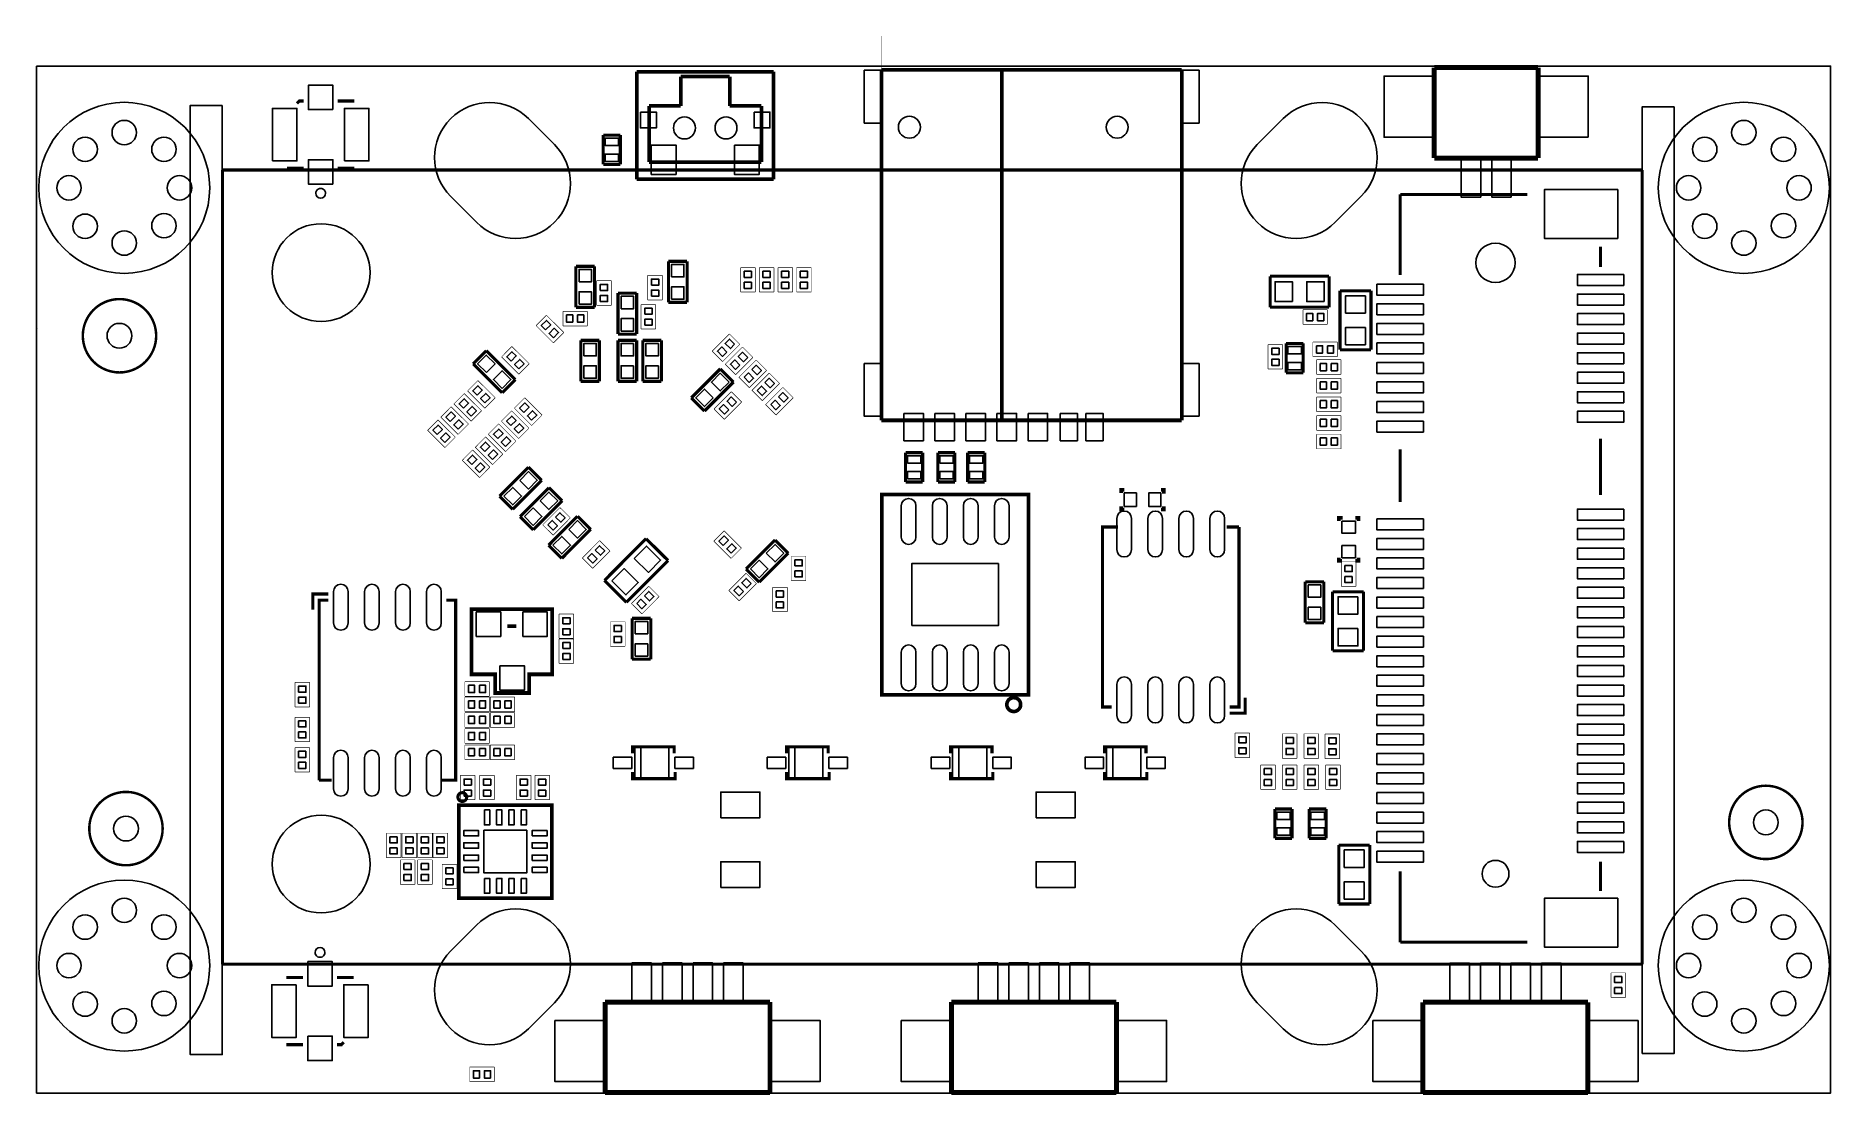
# Model space of a CAD drawing. Extents: x -0.1 to 73.4, y -0.1 to 43.3.
import ezdxf

# ---------------------------------------------------------------- set-up
doc = ezdxf.new("R2010")
doc.units = 0
for name, color, linetype in [('BG_DIMENSION', 85, 'CONTINUOUS'), ('BG_OUTLINE', 254, 'CONTINUOUS'), ('PG_SILKSCREEN_BOTTOM', 251, 'CONTINUOUS'), ('PIN_BOTTOM', 12, 'CONTINUOUS')]:
    doc.layers.add(name, color=color, linetype=linetype)

msp = doc.modelspace()

# ---------------------------------------------------------------- linework, layer by layer
at = {"layer": 'BG_DIMENSION'}
for points, const_width in [([(34.544, 41.5798), (34.544, 43.2562), (46.8122, 43.2562), (46.8122, 41.7322)], 0.003226), ([(12.342597, 42.019703), (12.343206, 42.019703)], 0.0254), ([(52.430909, 42.028389), (52.431493, 42.028389)], 0.0254), ([(54.902405, 42.034104), (54.903091, 42.034104)], 0.0254), ([(69.407608, 42.065296), (69.408294, 42.065296)], 0.0254), ([(48.862488, 41.668903), (48.863098, 41.668903)], 0.0254), ([(24.49891, 41.124099), (24.499494, 41.124099)], 0.0254), ([(18.998108, 37.732005), (18.998794, 37.732005)], 0.0254), ([(19.024702, 37.750801), (19.025387, 37.750801)], 0.0254), ([(32.383095, 37.752604), (32.383705, 37.752604)], 0.0254), ([(52.026998, 37.752706), (52.027709, 37.752706)], 0.0254), ([(52.027912, 37.749302), (52.028598, 37.749302)], 0.0254), ([(3.517189, 37.211889), (3.5179, 37.211889)], 0.0254), ([(3.5433, 37.022405), (3.544011, 37.022405)], 0.0254), ([(69.810605, 37.03541), (69.81129, 37.03541)], 0.0254), ([(69.839002, 37.08019), (69.839688, 37.08019)], 0.0254), ([(59.608212, 36.003306), (59.608898, 36.003306)], 0.0254), ([(73.357892, 35.199803), (73.358604, 35.199803)], 0.0254), ([(73.360305, 34.922511), (73.360991, 34.922511)], 0.0254), ([(-0.008611, 33.934603), (-0.008001, 33.934603)], 0.0254), ([(-0.002311, 31.271997), (-0.0016, 31.271997)], 0.0254), ([(-0.024003, 30.6832), (-0.023292, 30.6832)], 0.0254), ([(7.56539, 29.521912), (7.566, 29.521912)], 0.0254), ([(65.654606, 29.060902), (65.655292, 29.060902)], 0.0254), ([(-0.053696, 12.662891), (-0.05301, 12.662891)], 0.0254), ([(3.546094, 5.201996), (3.546805, 5.201996)], 0.0254), ([(69.812306, 5.211496), (69.812992, 5.211496)], 0.0254), ([(19.027902, 4.747209), (19.028588, 4.747209)], 0.0254), ([(32.496709, 4.745304), (32.497293, 4.745304)], 0.0254), ([(52.007592, 4.75201), (52.008303, 4.75201)], 0.0254), ([(59.739708, 3.808603), (59.740292, 3.808603)], 0.0254), ([(73.410597, 2.382012), (73.411207, 2.382012)], 0.0254), ([(48.898302, 0.89949), (48.898988, 0.89949)], 0.0254), ([(5.82229, 0.000508), (5.823001, 0.000508)], 0.0254), ([(69.531789, 0.004089), (69.5325, 0.004089)], 0.0254), ([(51.593394, -0.028702), (51.594004, -0.028702)], 0.0254), ([(55.772202, -0.017907), (55.772888, -0.017907)], 0.0254)]:
    msp.add_lwpolyline(points, dxfattribs=dict(at, const_width=const_width))
at = {"layer": 'BG_OUTLINE'}
for points in [[(-0.037313, 42.021709), (-0.037313, -0.003607), (73.366198, -0.003607), (73.366198, 42.021709)], [(-0.037313, 42.021709), (-0.037313, -0.003607), (73.366198, -0.003607), (73.366198, 42.021709)], [(-0.037313, 42.021709), (-0.037313, -0.003607), (73.366198, -0.003607), (73.366198, 42.021709)], [(-0.037313, 42.021709), (-0.037313, -0.003607), (73.366198, -0.003607), (73.366198, 42.021709)], [(-0.037313, 42.021709), (-0.037313, -0.003607), (73.366198, -0.003607), (73.366198, 42.021709)], [(-0.037313, 42.021709), (-0.037313, -0.003607), (73.366198, -0.003607), (73.366198, 42.021709)], [(-0.037313, 42.021709), (-0.037313, -0.003607), (73.366198, -0.003607), (73.366198, 42.021709)], [(-0.037313, 42.021709), (-0.037313, -0.003607), (73.366198, -0.003607), (73.366198, 42.021709)], [(-0.037313, 42.021709), (-0.037313, -0.003607), (73.366198, -0.003607), (73.366198, 42.021709)], [(-0.037313, 42.021709), (-0.037313, -0.003607), (73.366198, -0.003607), (73.366198, 42.021709)], [(-0.037313, 42.021709), (-0.037313, -0.003607), (73.366198, -0.003607), (73.366198, 42.021709)], [(7.557287, 40.415388), (7.557287, 1.576299), (6.246698, 1.576299), (6.246698, 40.415388)], [(7.557287, 40.415388), (7.557287, 1.576299), (6.246698, 1.576299), (6.246698, 40.415388)], [(7.557287, 40.415388), (7.557287, 1.576299), (6.246698, 1.576299), (6.246698, 40.415388)], [(7.557287, 40.415388), (7.557287, 1.576299), (6.246698, 1.576299), (6.246698, 40.415388)], [(7.557287, 40.415388), (7.557287, 1.576299), (6.246698, 1.576299), (6.246698, 40.415388)], [(7.557287, 40.415388), (7.557287, 1.576299), (6.246698, 1.576299), (6.246698, 40.415388)], [(7.557287, 40.415388), (7.557287, 1.576299), (6.246698, 1.576299), (6.246698, 40.415388)], [(7.557287, 40.415388), (7.557287, 1.576299), (6.246698, 1.576299), (6.246698, 40.415388)], [(7.557287, 40.415388), (7.557287, 1.576299), (6.246698, 1.576299), (6.246698, 40.415388)], [(7.557287, 40.415388), (7.557287, 1.576299), (6.246698, 1.576299), (6.246698, 40.415388)], [(7.557287, 40.415388), (7.557287, 1.576299), (6.246698, 1.576299), (6.246698, 40.415388)], [(66.965398, 40.362099), (66.965398, 1.619402), (65.654707, 1.619402), (65.654707, 40.362099)], [(66.965398, 40.362099), (66.965398, 1.619402), (65.654707, 1.619402), (65.654707, 40.362099)], [(66.965398, 40.362099), (66.965398, 1.619402), (65.654707, 1.619402), (65.654707, 40.362099)], [(66.965398, 40.362099), (66.965398, 1.619402), (65.654707, 1.619402), (65.654707, 40.362099)], [(66.965398, 40.362099), (66.965398, 1.619402), (65.654707, 1.619402), (65.654707, 40.362099)], [(66.965398, 40.362099), (66.965398, 1.619402), (65.654707, 1.619402), (65.654707, 40.362099)], [(66.965398, 40.362099), (66.965398, 1.619402), (65.654707, 1.619402), (65.654707, 40.362099)], [(66.965398, 40.362099), (66.965398, 1.619402), (65.654707, 1.619402), (65.654707, 40.362099)], [(66.965398, 40.362099), (66.965398, 1.619402), (65.654707, 1.619402), (65.654707, 40.362099)], [(66.965398, 40.362099), (66.965398, 1.619402), (65.654707, 1.619402), (65.654707, 40.362099)], [(66.965398, 40.362099), (66.965398, 1.619402), (65.654707, 1.619402), (65.654707, 40.362099)]]:
    msp.add_lwpolyline(points, close=True, dxfattribs=at)
at = {"layer": 'PG_SILKSCREEN_BOTTOM'}
for points, const_width in [([(34.529497, 41.865296), (34.529497, 27.527504)], 0.1524), ([(45.131507, 41.865296), (34.529497, 41.865296)], 0.1524), ([(39.459408, 41.865296), (39.459408, 27.527504)], 0.1524), ([(46.817509, 41.865296), (43.801513, 41.865296)], 0.1524), ([(46.817509, 27.527504), (46.817509, 41.865296)], 0.1524), ([(57.146698, 38.261392), (57.146698, 41.96141)], 0.2032), ([(57.146698, 41.96141), (61.396702, 41.96141)], 0.2032), ([(61.396702, 41.96141), (61.396702, 38.261392)], 0.2032), ([(30.118609, 41.793389), (24.518391, 41.793389)], 0.150089), ([(24.518391, 41.793389), (24.518391, 37.393296)], 0.150089), ([(28.318511, 41.593491), (26.318489, 41.593491)], 0.150089), ([(26.318489, 41.593491), (26.318489, 40.39329)], 0.150089), ([(28.318511, 40.39329), (28.318511, 41.593491)], 0.150089), ([(30.118609, 37.393296), (30.118609, 41.793389)], 0.150089), ([(10.882401, 40.592502), (10.707421, 40.592502), (10.612399, 40.497506)], 0.129997), ([(12.957302, 40.592502), (12.282399, 40.592502)], 0.129997), ([(26.318489, 40.39329), (25.018492, 40.39329)], 0.150089), ([(25.018492, 40.39329), (25.018492, 38.093396)], 0.150089), ([(29.618508, 40.39329), (28.318511, 40.39329)], 0.150089), ([(29.618508, 38.093396), (29.618508, 40.39329)], 0.150089), ([(23.145293, 39.198702), (23.845291, 39.198702)], 0.127), ([(23.145293, 37.998908), (23.145293, 39.198702)], 0.127), ([(23.845291, 39.198702), (23.845291, 37.998908)], 0.127), ([(61.396702, 38.261392), (57.146698, 38.261392)], 0.2032), ([(65.653209, 37.770994), (7.565212, 37.770994)], 0.127), ([(7.565212, 37.770994), (7.565212, 5.271008)], 0.127), ([(10.207498, 37.842698), (10.882401, 37.842698)], 0.129997), ([(12.282399, 37.842698), (12.957302, 37.842698)], 0.129997), ([(23.845291, 37.998908), (23.145293, 37.998908)], 0.127), ([(25.018492, 38.093396), (29.618508, 38.093396)], 0.150089), ([(65.653209, 5.271008), (65.653209, 37.770994)], 0.127), ([(24.518391, 37.393296), (30.118609, 37.393296)], 0.150089), ([(55.753305, 36.770996), (60.953218, 36.770996)], 0.127), ([(55.753305, 33.4804), (55.753305, 36.770996)], 0.127), ([(63.953212, 34.6361), (63.953212, 33.795411)], 0.127), ([(22.028912, 33.829498), (22.790912, 33.829498)], 0.127), ([(22.028912, 32.153098), (22.028912, 33.829498)], 0.127), ([(22.790912, 33.829498), (22.790912, 32.153098)], 0.127), ([(25.813512, 34.032698), (26.575512, 34.032698)], 0.127), ([(25.813512, 32.356298), (25.813512, 34.032698)], 0.127), ([(26.575512, 34.032698), (26.575512, 32.356298)], 0.127), ([(23.471911, 33.237297), (22.871913, 33.237297)], 0.0254), ([(22.871913, 33.237297), (22.871913, 32.237299)], 0.0254), ([(23.471911, 32.237299), (23.471911, 33.237297)], 0.0254), ([(25.566599, 33.455204), (24.9666, 33.455204)], 0.0254), ([(24.9666, 33.455204), (24.9666, 32.455206)], 0.0254), ([(25.566599, 32.455206), (25.566599, 33.455204)], 0.0254), ([(28.767202, 33.776488), (28.767202, 32.77649)], 0.0254), ([(29.367201, 33.776488), (28.767202, 33.776488)], 0.0254), ([(29.367201, 32.77649), (29.367201, 33.776488)], 0.0254), ([(29.529202, 33.776488), (29.529202, 32.77649)], 0.0254), ([(30.129201, 33.776488), (29.529202, 33.776488)], 0.0254), ([(30.129201, 32.77649), (30.129201, 33.776488)], 0.0254), ([(30.291202, 33.776488), (30.291202, 32.77649)], 0.0254), ([(30.891201, 33.776488), (30.291202, 33.776488)], 0.0254), ([(30.891201, 32.77649), (30.891201, 33.776488)], 0.0254), ([(31.653201, 33.776488), (31.053202, 33.776488)], 0.0254), ([(31.053202, 33.776488), (31.053202, 32.77649)], 0.0254), ([(31.653201, 32.77649), (31.653201, 33.776488)], 0.0254), ([(52.8447, 33.4264), (50.4317, 33.4264)], 0.127), ([(50.4317, 33.4264), (50.4317, 32.1564)], 0.127), ([(52.8447, 32.1564), (52.8447, 33.4264)], 0.127), ([(23.749305, 32.731405), (24.511305, 32.731405)], 0.127), ([(23.749305, 31.055005), (23.749305, 32.731405)], 0.127), ([(24.511305, 32.731405), (24.511305, 31.055005)], 0.127), ([(24.9666, 32.455206), (25.566599, 32.455206)], 0.0254), ([(26.575512, 32.356298), (25.813512, 32.356298)], 0.127), ([(28.767202, 32.77649), (29.367201, 32.77649)], 0.0254), ([(29.529202, 32.77649), (30.129201, 32.77649)], 0.0254), ([(30.291202, 32.77649), (30.891201, 32.77649)], 0.0254), ([(31.053202, 32.77649), (31.653201, 32.77649)], 0.0254), ([(53.2892, 32.8295), (53.2892, 30.4165)], 0.127), ([(54.5592, 32.8295), (53.2892, 32.8295)], 0.127), ([(54.5592, 30.4165), (54.5592, 32.8295)], 0.127), ([(20.822006, 31.827191), (20.398689, 31.401995)], 0.0254), ([(21.530691, 31.121604), (20.822006, 31.827191)], 0.0254), ([(22.496704, 31.990005), (21.496706, 31.990005)], 0.0254), ([(21.496706, 31.990005), (21.496706, 31.390006)], 0.0254), ([(22.790912, 32.153098), (22.028912, 32.153098)], 0.127), ([(22.496704, 31.390006), (22.496704, 31.990005)], 0.0254), ([(22.871913, 32.237299), (23.471911, 32.237299)], 0.0254), ([(25.293904, 32.266204), (24.693905, 32.266204)], 0.0254), ([(24.693905, 32.266204), (24.693905, 31.266206)], 0.0254), ([(25.293904, 31.266206), (25.293904, 32.266204)], 0.0254), ([(50.4317, 32.1564), (52.8447, 32.1564)], 0.127), ([(52.773199, 32.049999), (51.773201, 32.049999)], 0.0254), ([(51.773201, 32.049999), (51.773201, 31.450001)], 0.0254), ([(52.773199, 31.450001), (52.773199, 32.049999)], 0.0254), ([(20.398689, 31.401995), (21.1074, 30.696408)], 0.0254), ([(21.1074, 30.696408), (21.530691, 31.121604)], 0.0254), ([(21.496706, 31.390006), (22.496704, 31.390006)], 0.0254), ([(24.511305, 31.055005), (23.749305, 31.055005)], 0.127), ([(24.693905, 31.266206), (25.293904, 31.266206)], 0.0254), ([(28.310307, 31.061889), (27.603196, 30.354803)], 0.0254), ([(28.734588, 30.637607), (28.310307, 31.061889)], 0.0254), ([(51.773201, 31.450001), (52.773199, 31.450001)], 0.0254), ([(17.82351, 29.839209), (18.361101, 30.379187)], 0.127), ([(18.361101, 30.379187), (19.54911, 29.196411)], 0.127), ([(19.408902, 30.548809), (18.985611, 30.123613)], 0.0254), ([(18.985611, 30.123613), (19.694296, 29.418001)], 0.0254), ([(20.117587, 29.843197), (19.408902, 30.548809)], 0.0254), ([(22.225305, 30.801005), (22.987305, 30.801005)], 0.127), ([(22.225305, 29.124605), (22.225305, 30.801005)], 0.127), ([(22.987305, 30.801005), (22.987305, 29.124605)], 0.127), ([(23.749305, 29.124605), (23.749305, 30.801005)], 0.127), ([(23.749305, 30.801005), (24.511305, 30.801005)], 0.127), ([(24.511305, 30.801005), (24.511305, 29.124605)], 0.127), ([(24.765305, 29.124605), (24.765305, 30.801005)], 0.127), ([(24.765305, 30.801005), (25.527305, 30.801005)], 0.127), ([(25.527305, 30.801005), (25.527305, 29.124605)], 0.127), ([(27.603196, 30.354803), (28.027503, 29.930496)], 0.0254), ([(28.027503, 29.930496), (28.734588, 30.637607)], 0.0254), ([(28.843707, 30.528489), (28.136596, 29.821403)], 0.0254), ([(29.267988, 30.104207), (28.843707, 30.528489)], 0.0254), ([(50.347601, 30.624399), (50.347601, 29.624401)], 0.0254), ([(50.947599, 30.624399), (50.347601, 30.624399)], 0.0254), ([(50.947599, 29.624401), (50.947599, 30.624399)], 0.0254), ([(51.084988, 29.473703), (51.084988, 30.673497)], 0.127), ([(51.084988, 30.673497), (51.784987, 30.673497)], 0.127), ([(51.784987, 30.673497), (51.784987, 29.473703)], 0.127), ([(53.179599, 30.729199), (52.179601, 30.729199)], 0.0254), ([(52.179601, 30.729199), (52.179601, 30.129201)], 0.0254), ([(52.179601, 30.129201), (53.179599, 30.129201)], 0.0254), ([(53.179599, 30.129201), (53.179599, 30.729199)], 0.0254), ([(53.2892, 30.4165), (54.5592, 30.4165)], 0.127), ([(19.011494, 28.656407), (17.82351, 29.839209)], 0.127), ([(19.694296, 29.418001), (20.117587, 29.843197)], 0.0254), ([(26.748003, 28.445689), (27.933396, 29.631107)], 0.127), ([(27.933396, 29.631107), (28.472206, 29.092296)], 0.127), ([(28.136596, 29.821403), (28.560903, 29.397096)], 0.0254), ([(28.560903, 29.397096), (29.267988, 30.104207)], 0.0254), ([(29.402507, 29.995089), (28.695396, 29.288003)], 0.0254), ([(29.119703, 28.863696), (29.826788, 29.570807)], 0.0254), ([(29.935907, 29.461689), (29.228796, 28.754603)], 0.0254), ([(29.826788, 29.570807), (29.402507, 29.995089)], 0.0254), ([(30.360188, 29.037407), (29.935907, 29.461689)], 0.0254), ([(50.347601, 29.624401), (50.947599, 29.624401)], 0.0254), ([(51.784987, 29.473703), (51.084988, 29.473703)], 0.127), ([(53.332304, 30.008805), (52.332306, 30.008805)], 0.0254), ([(52.332306, 30.008805), (52.332306, 29.408806)], 0.0254), ([(52.332306, 29.408806), (53.332304, 29.408806)], 0.0254), ([(53.332304, 29.408806), (53.332304, 30.008805)], 0.0254), ([(18.018608, 29.156609), (17.595291, 28.731388)], 0.0254), ([(17.595291, 28.731388), (18.304002, 28.025801)], 0.0254), ([(18.727293, 28.450997), (18.018608, 29.156609)], 0.0254), ([(19.54911, 29.196411), (19.011494, 28.656407)], 0.127), ([(22.987305, 29.124605), (22.225305, 29.124605)], 0.127), ([(24.511305, 29.124605), (23.749305, 29.124605)], 0.127), ([(25.527305, 29.124605), (24.765305, 29.124605)], 0.127), ([(28.472206, 29.092296), (27.286788, 27.906904)], 0.127), ([(28.386507, 28.699689), (27.679396, 27.992603)], 0.0254), ([(28.810788, 28.275407), (28.386507, 28.699689)], 0.0254), ([(28.695396, 29.288003), (29.119703, 28.863696)], 0.0254), ([(29.228796, 28.754603), (29.653103, 28.330296)], 0.0254), ([(29.653103, 28.330296), (30.360188, 29.037407)], 0.0254), ([(30.494707, 28.877489), (29.787596, 28.170403)], 0.0254), ([(30.918988, 28.453207), (30.494707, 28.877489)], 0.0254), ([(53.332304, 29.246805), (52.332306, 29.246805)], 0.0254), ([(52.332306, 29.246805), (52.332306, 28.646806)], 0.0254), ([(53.332304, 28.646806), (53.332304, 29.246805)], 0.0254), ([(16.922191, 28.083205), (16.4989, 27.658009)], 0.0254), ([(17.630902, 27.377593), (16.922191, 28.083205)], 0.0254), ([(17.459808, 28.623209), (17.036491, 28.197988)], 0.0254), ([(17.036491, 28.197988), (17.745202, 27.492401)], 0.0254), ([(18.168493, 27.917597), (17.459808, 28.623209)], 0.0254), ([(17.745202, 27.492401), (18.168493, 27.917597)], 0.0254), ([(18.304002, 28.025801), (18.727293, 28.450997)], 0.0254), ([(19.400901, 27.915895), (18.976594, 27.491588)], 0.0254), ([(20.108012, 27.20881), (19.400901, 27.915895)], 0.0254), ([(19.934301, 28.449295), (19.509994, 28.024988)], 0.0254), ([(19.509994, 28.024988), (20.217105, 27.317903)], 0.0254), ([(20.641412, 27.74221), (19.934301, 28.449295)], 0.0254), ([(27.286788, 27.906904), (26.748003, 28.445689)], 0.127), ([(27.679396, 27.992603), (28.103703, 27.568296)], 0.0254), ([(28.103703, 27.568296), (28.810788, 28.275407)], 0.0254), ([(29.787596, 28.170403), (30.211903, 27.746096)], 0.0254), ([(30.211903, 27.746096), (30.918988, 28.453207)], 0.0254), ([(52.332306, 28.646806), (53.332304, 28.646806)], 0.0254), ([(53.332304, 28.484805), (52.332306, 28.484805)], 0.0254), ([(52.332306, 28.484805), (52.332306, 27.884806)], 0.0254), ([(53.332304, 27.884806), (53.332304, 28.484805)], 0.0254), ([(16.3846, 27.543201), (15.961309, 27.118005)], 0.0254), ([(17.093311, 26.837589), (16.3846, 27.543201)], 0.0254), ([(16.4989, 27.658009), (17.207611, 26.952397)], 0.0254), ([(17.207611, 26.952397), (17.630902, 27.377593)], 0.0254), ([(18.867501, 27.382495), (18.443194, 26.958188)], 0.0254), ([(19.574612, 26.67541), (18.867501, 27.382495)], 0.0254), ([(18.976594, 27.491588), (19.683705, 26.784503)], 0.0254), ([(19.683705, 26.784503), (20.108012, 27.20881)], 0.0254), ([(20.217105, 27.317903), (20.641412, 27.74221)], 0.0254), ([(34.529497, 27.527504), (46.081696, 27.527504)], 0.1524), ([(44.301689, 27.527504), (46.817509, 27.527504)], 0.1524), ([(52.332306, 27.884806), (53.332304, 27.884806)], 0.0254), ([(53.332304, 27.722805), (52.332306, 27.722805)], 0.0254), ([(52.332306, 27.722805), (52.332306, 27.122806)], 0.0254), ([(53.332304, 27.122806), (53.332304, 27.722805)], 0.0254), ([(15.961309, 27.118005), (16.669995, 26.412393)], 0.0254), ([(16.669995, 26.412393), (17.093311, 26.837589)], 0.0254), ([(18.332806, 26.848791), (17.909489, 26.423595)], 0.0254), ([(19.041491, 26.143204), (18.332806, 26.848791)], 0.0254), ([(18.443194, 26.958188), (19.150305, 26.251103)], 0.0254), ([(19.150305, 26.251103), (19.574612, 26.67541)], 0.0254), ([(52.332306, 27.122806), (53.332304, 27.122806)], 0.0254), ([(53.332304, 26.960805), (52.332306, 26.960805)], 0.0254), ([(52.332306, 26.960805), (52.332306, 26.360806)], 0.0254), ([(53.332304, 26.360806), (53.332304, 26.960805)], 0.0254), ([(63.953212, 26.770813), (63.953212, 24.470792)], 0.127), ([(17.799406, 26.315391), (17.376089, 25.890195)], 0.0254), ([(17.376089, 25.890195), (18.0848, 25.184608)], 0.0254), ([(18.508091, 25.609804), (17.799406, 26.315391)], 0.0254), ([(17.909489, 26.423595), (18.6182, 25.718008)], 0.0254), ([(18.6182, 25.718008), (19.041491, 26.143204)], 0.0254), ([(35.514813, 25.003303), (35.514813, 26.203097)], 0.127), ([(35.514813, 26.203097), (36.214812, 26.203097)], 0.127), ([(36.214812, 26.203097), (36.214812, 25.003303)], 0.127), ([(36.835613, 25.003303), (36.835613, 26.203097)], 0.127), ([(36.835613, 26.203097), (37.535612, 26.203097)], 0.127), ([(37.535612, 26.203097), (37.535612, 25.003303)], 0.127), ([(38.054813, 25.003303), (38.054813, 26.203097)], 0.127), ([(38.054813, 26.203097), (38.754812, 26.203097)], 0.127), ([(38.754812, 26.203097), (38.754812, 25.003303)], 0.127), ([(52.332306, 26.360806), (53.332304, 26.360806)], 0.0254), ([(55.753305, 26.344296), (55.753305, 24.191697)], 0.127), ([(18.0848, 25.184608), (18.508091, 25.609804)], 0.0254), ([(18.90329, 24.423395), (20.086091, 25.611404)], 0.127), ([(20.626095, 25.073788), (19.443294, 23.885804)], 0.127), ([(20.086091, 25.611404), (20.626095, 25.073788)], 0.127), ([(36.214812, 25.003303), (35.514813, 25.003303)], 0.127), ([(37.535612, 25.003303), (36.835613, 25.003303)], 0.127), ([(38.754812, 25.003303), (38.054813, 25.003303)], 0.127), ([(19.443294, 23.885804), (18.90329, 24.423395)], 0.127), ([(19.74149, 23.585195), (20.924291, 24.773204)], 0.127), ([(21.464295, 24.235588), (20.281494, 23.047604)], 0.127), ([(20.924291, 24.773204), (21.464295, 24.235588)], 0.127), ([(40.541194, 23.096195), (40.541194, 24.496192), (34.541206, 24.496192), (34.541206, 16.296208), (40.541194, 16.296208), (40.541194, 23.096195)], 0.150012), ([(44.461989, 24.682399), (44.336995, 24.682399), (44.336995, 24.557406)], 0.150012), ([(46.087005, 24.532412), (46.087005, 24.682399), (45.962011, 24.682399)], 0.150012), ([(20.281494, 23.047604), (19.74149, 23.585195)], 0.127), ([(21.374583, 23.959414), (20.668996, 23.250703)], 0.0254), ([(20.90989, 22.416795), (22.092691, 23.604804)], 0.127), ([(21.094192, 22.827412), (21.799804, 23.536097)], 0.0254), ([(21.799804, 23.536097), (21.374583, 23.959414)], 0.0254), ([(22.092691, 23.604804), (22.632695, 23.067188)], 0.127), ([(44.461989, 23.882401), (44.336995, 23.882401), (44.336995, 24.00742)], 0.150012), ([(45.962011, 23.882401), (46.087005, 23.882401), (46.087005, 24.00742)], 0.150012), ([(53.394788, 23.531805), (53.244801, 23.531805), (53.244801, 23.406811)], 0.150012), ([(54.044799, 23.406811), (54.044799, 23.531805), (53.919806, 23.531805)], 0.150012), ([(20.668996, 23.250703), (21.094192, 22.827412)], 0.0254), ([(22.632695, 23.067188), (21.449894, 21.879204)], 0.127), ([(28.093187, 23.009098), (27.668906, 22.584791)], 0.0254), ([(28.800298, 22.301987), (28.093187, 23.009098)], 0.0254), ([(44.205093, 23.163403), (43.570093, 23.163403), (43.570093, 15.797403), (43.951093, 15.797403)], 0.127), ([(49.158093, 23.163403), (48.650093, 23.163403)], 0.127), ([(48.777093, 15.797403), (49.158093, 15.797403), (49.158093, 23.163403)], 0.127), ([(21.449894, 21.879204), (20.90989, 22.416795)], 0.127), ([(22.995509, 22.605009), (22.289897, 21.896299)], 0.0254), ([(22.715093, 21.473008), (23.420705, 22.181693)], 0.0254), ([(23.420705, 22.181693), (22.995509, 22.605009)], 0.0254), ([(24.897994, 22.686391), (23.19561, 20.976412)], 0.127), ([(25.797993, 21.790406), (24.897994, 22.686391)], 0.127), ([(27.668906, 22.584791), (28.375991, 21.877706)], 0.0254), ([(28.375991, 21.877706), (28.800298, 22.301987)], 0.0254), ([(28.98841, 21.445093), (30.173803, 22.630511)], 0.127), ([(30.712588, 22.091701), (29.527195, 20.906308)], 0.127), ([(30.173803, 22.630511), (30.712588, 22.091701)], 0.127), ([(22.289897, 21.896299), (22.715093, 21.473008)], 0.0254), ([(24.095608, 20.080402), (25.797993, 21.790406)], 0.127), ([(29.527195, 20.906308), (28.98841, 21.445093)], 0.127), ([(31.435192, 21.967901), (30.835194, 21.967901)], 0.0254), ([(30.835194, 21.967901), (30.835194, 20.967903)], 0.0254), ([(31.435192, 20.967903), (31.435192, 21.967901)], 0.0254), ([(53.244801, 21.906789), (53.244801, 21.781795), (53.369794, 21.781795)], 0.150012), ([(53.341803, 21.736609), (53.341803, 20.736611)], 0.0254), ([(53.941802, 21.736609), (53.341803, 21.736609)], 0.0254), ([(54.044799, 21.906789), (54.044799, 21.781795), (53.919806, 21.781795)], 0.150012), ([(53.941802, 20.736611), (53.941802, 21.736609)], 0.0254), ([(23.19561, 20.976412), (24.095608, 20.080402)], 0.127), ([(25.007189, 20.736306), (24.301602, 20.027595)], 0.0254), ([(25.43241, 20.31299), (25.007189, 20.736306)], 0.0254), ([(28.990595, 21.271611), (28.28351, 20.5645)], 0.0254), ([(28.707791, 20.140193), (29.414902, 20.847304)], 0.0254), ([(29.414902, 20.847304), (28.990595, 21.271611)], 0.0254), ([(30.073194, 20.697901), (30.073194, 19.697903)], 0.0254), ([(30.673192, 20.697901), (30.073194, 20.697901)], 0.0254), ([(30.673192, 19.697903), (30.673192, 20.697901)], 0.0254), ([(30.835194, 20.967903), (31.435192, 20.967903)], 0.0254), ([(51.867105, 19.244005), (51.867105, 20.920405)], 0.127), ([(51.867105, 20.920405), (52.629105, 20.920405)], 0.127), ([(52.629105, 20.920405), (52.629105, 19.244005)], 0.127), ([(53.341803, 20.736611), (53.941802, 20.736611)], 0.0254), ([(11.266703, 19.785203), (11.266703, 20.420203), (11.901703, 20.420203)], 0.127), ([(11.901703, 20.166203), (11.520703, 20.166203), (11.520703, 12.800203)], 0.127), ([(16.473703, 12.800203), (17.108703, 12.800203), (17.108703, 20.166203), (16.727703, 20.166203)], 0.127), ([(17.9451, 17.1323), (18.7198, 17.1323), (18.7198, 16.3703), (20.1168, 16.3703), (20.1168, 17.1323), (21.0566, 17.1323), (21.0566, 19.7993), (17.7546, 19.7993), (17.7546, 17.1323), (17.9451, 17.1323)], 0.1524), ([(24.301602, 20.027595), (24.726798, 19.604304)], 0.0254), ([(24.726798, 19.604304), (25.43241, 20.31299)], 0.0254), ([(28.28351, 20.5645), (28.707791, 20.140193)], 0.0254), ([(52.9844, 20.5105), (52.9844, 18.0975)], 0.127), ([(54.2544, 20.5105), (52.9844, 20.5105)], 0.127), ([(54.2544, 18.0975), (54.2544, 20.5105)], 0.127), ([(19.2151, 19.1008), (19.5961, 19.1008)], 0.1524), ([(21.940799, 19.600824), (21.340801, 19.600824)], 0.0254), ([(21.340801, 19.600824), (21.340801, 18.600801)], 0.0254), ([(21.940799, 18.600801), (21.940799, 19.600824)], 0.0254), ([(23.4426, 19.282004), (23.4426, 18.282006)], 0.0254), ([(24.042599, 19.282004), (23.4426, 19.282004)], 0.0254), ([(24.042599, 18.282006), (24.042599, 19.282004)], 0.0254), ([(24.329111, 17.750511), (24.329111, 19.426911)], 0.127), ([(24.329111, 19.426911), (25.091111, 19.426911)], 0.127), ([(25.091111, 19.426911), (25.091111, 17.750511)], 0.127), ([(30.073194, 19.697903), (30.673192, 19.697903)], 0.0254), ([(52.629105, 19.244005), (51.867105, 19.244005)], 0.127), ([(21.340801, 18.600801), (21.940799, 18.600801)], 0.0254), ([(21.940799, 18.584799), (21.340801, 18.584799)], 0.0254), ([(21.340801, 18.584799), (21.340801, 17.584801)], 0.0254), ([(21.940799, 17.584801), (21.940799, 18.584799)], 0.0254), ([(23.4426, 18.282006), (24.042599, 18.282006)], 0.0254), ([(25.091111, 17.750511), (24.329111, 17.750511)], 0.127), ([(52.9844, 18.0975), (54.2544, 18.0975)], 0.127), ([(21.340801, 17.584801), (21.940799, 17.584801)], 0.0254), ([(11.13089, 16.801592), (10.530891, 16.801592)], 0.0254), ([(10.530891, 16.801592), (10.530891, 15.801594)], 0.0254), ([(11.13089, 15.801594), (11.13089, 16.801592)], 0.0254), ([(18.483199, 16.835399), (17.483201, 16.835399)], 0.0254), ([(17.483201, 16.835399), (17.483201, 16.235375)], 0.0254), ([(17.483201, 16.235375), (18.483199, 16.235375)], 0.0254), ([(18.483199, 16.200425), (17.483201, 16.200425)], 0.0254), ([(17.483201, 16.200425), (17.483201, 15.600401)], 0.0254), ([(18.483199, 16.235375), (18.483199, 16.835399)], 0.0254), ([(18.483199, 15.600401), (18.483199, 16.200425)], 0.0254), ([(19.524624, 16.200399), (18.524601, 16.200399)], 0.0254), ([(18.524601, 16.200399), (18.524601, 15.600401)], 0.0254), ([(19.524624, 15.600401), (19.524624, 16.200399)], 0.0254), ([(49.412093, 16.178403), (49.412093, 15.543403), (48.777093, 15.543403)], 0.127), ([(10.530891, 15.801594), (11.13089, 15.801594)], 0.0254), ([(17.483201, 15.600401), (18.483199, 15.600401)], 0.0254), ([(18.483199, 15.565425), (17.483201, 15.565425)], 0.0254), ([(17.483201, 15.565425), (17.483201, 14.965401)], 0.0254), ([(18.483199, 14.965401), (18.483199, 15.565425)], 0.0254), ([(18.524601, 15.600401), (19.524624, 15.600401)], 0.0254), ([(19.524599, 15.565425), (18.524601, 15.565425)], 0.0254), ([(18.524601, 15.565425), (18.524601, 14.965401)], 0.0254), ([(19.524599, 14.965401), (19.524599, 15.565425)], 0.0254), ([(10.530891, 15.379192), (10.530891, 14.379194)], 0.0254), ([(11.13089, 15.379192), (10.530891, 15.379192)], 0.0254), ([(11.13089, 14.379194), (11.13089, 15.379192)], 0.0254), ([(17.483201, 14.965401), (18.483199, 14.965401)], 0.0254), ([(18.483199, 14.904999), (17.483201, 14.904999)], 0.0254), ([(17.483201, 14.904999), (17.483201, 14.304975)], 0.0254), ([(18.483199, 14.304975), (18.483199, 14.904999)], 0.0254), ([(18.524601, 14.965401), (19.524599, 14.965401)], 0.0254), ([(49.596192, 14.728901), (48.996194, 14.728901)], 0.0254), ([(48.996194, 14.728901), (48.996194, 13.728903)], 0.0254), ([(49.596192, 13.728903), (49.596192, 14.728901)], 0.0254), ([(50.931801, 14.698599), (50.931801, 13.698601)], 0.0254), ([(51.531799, 14.698599), (50.931801, 14.698599)], 0.0254), ([(51.531799, 13.698601), (51.531799, 14.698599)], 0.0254), ([(51.820801, 14.698599), (51.820801, 13.698601)], 0.0254), ([(52.420799, 14.698599), (51.820801, 14.698599)], 0.0254), ([(52.420799, 13.698601), (52.420799, 14.698599)], 0.0254), ([(53.280488, 14.68689), (52.680489, 14.68689)], 0.0254), ([(52.680489, 14.68689), (52.680489, 13.686892)], 0.0254), ([(53.280488, 13.686892), (53.280488, 14.68689)], 0.0254), ([(10.530891, 14.379194), (11.13089, 14.379194)], 0.0254), ([(10.530891, 14.134592), (10.530891, 13.134594)], 0.0254), ([(11.13089, 14.134592), (10.530891, 14.134592)], 0.0254), ([(11.13089, 13.134594), (11.13089, 14.134592)], 0.0254), ([(17.483201, 14.304975), (18.483199, 14.304975)], 0.0254), ([(18.483199, 14.244625), (17.483201, 14.244625)], 0.0254), ([(17.483201, 14.244625), (17.483201, 13.644601)], 0.0254), ([(18.483199, 13.644601), (18.483199, 14.244625)], 0.0254), ([(19.524599, 14.244599), (18.524601, 14.244599)], 0.0254), ([(18.524601, 14.244599), (18.524601, 13.644601)], 0.0254), ([(19.524599, 13.644601), (19.524599, 14.244599)], 0.0254), ([(24.346916, 13.8938), (24.346916, 14.162786), (26.046709, 14.162786), (26.046709, 13.8938)], 0.127), ([(30.646091, 13.8938), (30.646091, 14.162786), (32.345884, 14.162786), (32.345884, 13.8938)], 0.127), ([(37.351716, 13.8938), (37.351716, 14.162786), (39.051509, 14.162786), (39.051509, 13.8938)], 0.127), ([(43.650891, 13.8938), (43.650891, 14.162786), (45.350709, 14.162786), (45.350709, 13.8938)], 0.127), ([(17.483201, 13.644601), (18.483199, 13.644601)], 0.0254), ([(18.524601, 13.644601), (19.524599, 13.644601)], 0.0254), ([(48.996194, 13.728903), (49.596192, 13.728903)], 0.0254), ([(50.042801, 13.428599), (50.042801, 12.428601)], 0.0254), ([(50.642799, 13.428599), (50.042801, 13.428599)], 0.0254), ([(50.642799, 12.428601), (50.642799, 13.428599)], 0.0254), ([(50.931801, 13.698601), (51.531799, 13.698601)], 0.0254), ([(50.931801, 13.428599), (50.931801, 12.428601)], 0.0254), ([(51.531799, 13.428599), (50.931801, 13.428599)], 0.0254), ([(51.531799, 12.428601), (51.531799, 13.428599)], 0.0254), ([(51.820801, 13.698601), (52.420799, 13.698601)], 0.0254), ([(51.820801, 13.428599), (51.820801, 12.428601)], 0.0254), ([(52.420799, 13.428599), (51.820801, 13.428599)], 0.0254), ([(52.420799, 12.428601), (52.420799, 13.428599)], 0.0254), ([(52.680489, 13.686892), (53.280488, 13.686892)], 0.0254), ([(52.709801, 13.428599), (52.709801, 12.428601)], 0.0254), ([(53.309799, 13.428599), (52.709801, 13.428599)], 0.0254), ([(53.309799, 12.428601), (53.309799, 13.428599)], 0.0254), ([(10.530891, 13.134594), (11.13089, 13.134594)], 0.0254), ([(11.520703, 12.800203), (12.028703, 12.800203)], 0.127), ([(17.903292, 12.999212), (17.303293, 12.999212)], 0.0254), ([(17.303293, 12.999212), (17.303293, 11.999189)], 0.0254), ([(17.903292, 11.999189), (17.903292, 12.999212)], 0.0254), ([(18.090693, 12.999212), (18.090693, 11.999189)], 0.0254), ([(18.690692, 12.999212), (18.090693, 12.999212)], 0.0254), ([(18.690692, 11.999189), (18.690692, 12.999212)], 0.0254), ([(19.59069, 12.999212), (19.59069, 11.999189)], 0.0254), ([(20.190689, 12.999212), (19.59069, 12.999212)], 0.0254), ([(20.190689, 11.999189), (20.190689, 12.999212)], 0.0254), ([(20.35269, 12.999212), (20.35269, 11.999189)], 0.0254), ([(20.952689, 12.999212), (20.35269, 12.999212)], 0.0254), ([(20.952689, 11.999189), (20.952689, 12.999212)], 0.0254), ([(24.346916, 13.1318), (24.346916, 12.862789), (26.0858, 12.862789), (26.0858, 13.1318)], 0.127), ([(30.646091, 13.1318), (30.646091, 12.862789), (32.385, 12.862789), (32.385, 13.1318)], 0.127), ([(37.351716, 13.1318), (37.351716, 12.862789), (39.0906, 12.862789), (39.0906, 13.1318)], 0.127), ([(43.650891, 13.1318), (43.650891, 12.862789), (45.3898, 12.862789), (45.3898, 13.1318)], 0.127), ([(17.240809, 11.779098), (21.040598, 11.779098), (21.040598, 7.979308), (17.240809, 7.979308), (17.240809, 11.779098)], 0.150089), ([(17.303293, 11.999189), (17.903292, 11.999189)], 0.0254), ([(18.090693, 11.999189), (18.690692, 11.999189)], 0.0254), ([(19.59069, 11.999189), (20.190689, 11.999189)], 0.0254), ([(20.35269, 11.999189), (20.952689, 11.999189)], 0.0254), ([(50.042801, 12.428601), (50.642799, 12.428601)], 0.0254), ([(50.931801, 12.428601), (51.531799, 12.428601)], 0.0254), ([(51.820801, 12.428601), (52.420799, 12.428601)], 0.0254), ([(52.709801, 12.428601), (53.309799, 12.428601)], 0.0254), ([(50.627788, 10.423703), (50.627788, 11.623497)], 0.127), ([(50.627788, 11.623497), (51.327812, 11.623497)], 0.127), ([(51.327812, 11.623497), (51.327812, 10.423703)], 0.127), ([(52.024788, 10.423703), (52.024788, 11.623497)], 0.127), ([(52.024788, 11.623497), (52.724812, 11.623497)], 0.127), ([(52.724812, 11.623497), (52.724812, 10.423703)], 0.127), ([(14.268704, 10.633202), (14.268704, 9.633204)], 0.0254), ([(14.868703, 10.633202), (14.268704, 10.633202)], 0.0254), ([(14.868703, 9.633204), (14.868703, 10.633202)], 0.0254), ([(14.914601, 10.634599), (14.914601, 9.634601)], 0.0254), ([(15.514599, 10.634599), (14.914601, 10.634599)], 0.0254), ([(15.514599, 9.634601), (15.514599, 10.634599)], 0.0254), ([(15.549601, 10.634599), (15.549601, 9.634601)], 0.0254), ([(16.149599, 10.634599), (15.549601, 10.634599)], 0.0254), ([(16.149599, 9.634601), (16.149599, 10.634599)], 0.0254), ([(16.184601, 10.634599), (16.184601, 9.634601)], 0.0254), ([(16.784599, 10.634599), (16.184601, 10.634599)], 0.0254), ([(16.784599, 9.634601), (16.784599, 10.634599)], 0.0254), ([(51.327812, 10.423703), (50.627788, 10.423703)], 0.127), ([(52.724812, 10.423703), (52.024788, 10.423703)], 0.127), ([(14.268704, 9.633204), (14.868703, 9.633204)], 0.0254), ([(15.438399, 9.542399), (14.838401, 9.542399)], 0.0254), ([(14.838401, 9.542399), (14.838401, 8.542401)], 0.0254), ([(14.914601, 9.634601), (15.514599, 9.634601)], 0.0254), ([(15.438399, 8.542401), (15.438399, 9.542399)], 0.0254), ([(15.549601, 9.634601), (16.149599, 9.634601)], 0.0254), ([(16.149599, 9.542399), (15.549601, 9.542399)], 0.0254), ([(15.549601, 9.542399), (15.549601, 8.542401)], 0.0254), ([(16.149599, 8.542401), (16.149599, 9.542399)], 0.0254), ([(16.184601, 9.634601), (16.784599, 9.634601)], 0.0254), ([(53.2384, 10.1473), (53.2384, 7.7343)], 0.127), ([(54.5084, 10.1473), (53.2384, 10.1473)], 0.127), ([(54.5084, 7.7343), (54.5084, 10.1473)], 0.127), ([(17.154703, 9.363202), (16.554704, 9.363202)], 0.0254), ([(16.554704, 9.363202), (16.554704, 8.363204)], 0.0254), ([(17.154703, 8.363204), (17.154703, 9.363202)], 0.0254), ([(55.753305, 9.070797), (55.753305, 6.170905)], 0.127), ([(63.953212, 9.470796), (63.953212, 8.2709)], 0.127), ([(14.838401, 8.542401), (15.438399, 8.542401)], 0.0254), ([(15.549601, 8.542401), (16.149599, 8.542401)], 0.0254), ([(16.554704, 8.363204), (17.154703, 8.363204)], 0.0254), ([(53.2384, 7.7343), (54.5084, 7.7343)], 0.127), ([(55.753305, 6.170905), (60.953218, 6.170905)], 0.127), ([(7.565212, 5.271008), (65.653209, 5.271008)], 0.127), ([(10.857001, 4.727702), (10.182098, 4.727702)], 0.129997), ([(12.931902, 4.727702), (12.256999, 4.727702)], 0.129997), ([(64.377494, 4.918202), (64.377494, 3.918204)], 0.0254), ([(64.977493, 4.918202), (64.377494, 4.918202)], 0.0254), ([(64.977493, 3.918204), (64.977493, 4.918202)], 0.0254), ([(23.2188, 3.721202), (29.9688, 3.721202)], 0.2032), ([(23.2188, 0.021209), (23.2188, 3.721202)], 0.2032), ([(29.9688, 3.721202), (29.9688, 0.021209)], 0.2032), ([(37.392, 3.721202), (44.142, 3.721202)], 0.2032), ([(37.392, 0.021209), (37.392, 3.721202)], 0.2032), ([(44.142, 3.721202), (44.142, 0.021209)], 0.2032), ([(56.684088, 3.717595), (63.434112, 3.717595)], 0.2032), ([(56.684088, 0.017602), (56.684088, 3.717595)], 0.2032), ([(63.434112, 3.717595), (63.434112, 0.017602)], 0.2032), ([(64.377494, 3.918204), (64.977493, 3.918204)], 0.0254), ([(10.182098, 1.977898), (10.857001, 1.977898)], 0.129997), ([(12.256999, 1.977898), (12.432005, 1.977898), (12.527001, 2.072919)], 0.129997), ([(18.686399, 1.061999), (17.686401, 1.061999)], 0.0254), ([(17.686401, 1.061999), (17.686401, 0.462001)], 0.0254), ([(18.686399, 0.462001), (18.686399, 1.061999)], 0.0254), ([(17.686401, 0.462001), (18.686399, 0.462001)], 0.0254), ([(29.9688, 0.021209), (23.2188, 0.021209)], 0.2032), ([(44.142, 0.021209), (37.392, 0.021209)], 0.2032), ([(63.434112, 0.017602), (56.684088, 0.017602)], 0.2032)]:
    msp.add_lwpolyline(points, dxfattribs=dict(at, const_width=const_width))
for points in [[(11.782323, 36.817605, 1), (11.382493, 36.817612, 1)], [(11.756923, 5.752795, 1), (11.357093, 5.75282, 1)]]:
    msp.add_lwpolyline(points, format="xyb", close=True, dxfattribs=at)
for points, const_width in [([(4.853711, 30.988, 1.000001), (1.851914, 30.988, 0.999999), (4.853711, 30.988)], 0.1016), ([(40.224024, 15.896209, 1.000013), (39.658366, 15.896184, 0.999987), (40.224024, 15.896209)], 0.150012), ([(72.214511, 11.0744, 0.999998), (69.212689, 11.0744, 1.000002), (72.214511, 11.0744)], 0.1016), ([(5.118506, 10.821594, 1.000004), (2.116684, 10.821594, 0.999996), (5.118506, 10.821594)], 0.1016), ([(17.558309, 12.111203, 0.999986), (17.199102, 12.111203, 1.000014), (17.558309, 12.111203)], 0.127)]:
    msp.add_lwpolyline(points, format="xyb", dxfattribs=dict(at, const_width=const_width))
for points in [[(24.4348, 12.8778), (24.4348, 14.1478), (24.6888, 14.1478), (24.6888, 12.8778)], [(30.734, 12.8778), (30.734, 14.1478), (30.988, 14.1478), (30.988, 12.8778)], [(37.4396, 12.8778), (37.4396, 14.1478), (37.6936, 14.1478), (37.6936, 12.8778)], [(43.7388, 12.8778), (43.7388, 14.1478), (43.9928, 14.1478), (43.9928, 12.8778)]]:
    msp.add_lwpolyline(points, close=True, dxfattribs=at)
for points in [[(25.5778, 12.8778), (25.8318, 12.8778), (25.8318, 14.1478)], [(31.877, 12.8778), (32.131, 12.8778), (32.131, 14.1478)], [(38.5826, 12.8778), (38.8366, 12.8778), (38.8366, 14.1478)], [(44.8818, 12.8778), (45.1358, 12.8778), (45.1358, 14.1478)]]:
    msp.add_lwpolyline(points, dxfattribs=at)
at = {"layer": 'PIN_BOTTOM'}
for points in [[(12.082399, 40.241601), (12.082399, 41.241599), (11.082401, 41.241599), (11.082401, 40.241601)], [(34.523401, 39.692097), (34.523401, 41.852088), (33.823402, 41.852088), (33.823402, 39.692097)], [(47.5234, 39.692097), (47.5234, 41.852088), (46.823401, 41.852088), (46.823401, 39.692097)], [(57.096685, 39.111326), (57.096685, 41.611423), (55.096689, 41.611423), (55.096689, 39.111326)], [(63.446685, 39.111326), (63.446685, 41.611423), (61.446689, 41.611423), (61.446689, 39.111326)], [(9.609201, 38.142596), (10.609199, 38.142596), (10.609199, 40.292604), (9.609201, 40.292604)], [(12.555601, 38.142596), (13.555599, 38.142596), (13.555599, 40.292604), (12.555601, 40.292604)], [(24.668391, 40.143493), (24.668391, 39.493482), (25.318403, 39.493482), (25.318403, 40.143493)], [(29.318572, 40.143493), (29.318572, 39.493482), (29.968584, 39.493482), (29.968584, 40.143493)], [(23.77026, 39.073899), (23.22035, 39.073899), (23.22035, 38.7739), (23.77026, 38.7739)], [(23.77026, 38.42371), (23.22035, 38.42371), (23.22035, 38.123711), (23.77026, 38.123711)], [(25.110491, 38.793344), (25.110491, 37.593448), (26.126491, 37.593448), (26.126491, 38.793344)], [(28.510484, 38.793344), (28.510484, 37.593448), (29.526484, 37.593448), (29.526484, 38.793344)], [(59.046745, 36.661446), (59.046745, 38.261341), (58.246645, 38.261341), (58.246645, 36.661446)], [(60.29673, 36.661446), (60.29673, 38.261341), (59.49663, 38.261341), (59.49663, 36.661446)], [(12.082399, 37.193601), (12.082399, 38.193599), (11.082401, 38.193599), (11.082401, 37.193601)], [(64.653109, 36.970894), (61.653115, 36.970894), (61.653115, 34.970898), (64.653109, 34.970898)], [(25.940512, 33.397698), (26.448512, 33.397698), (26.448512, 33.905698), (25.940512, 33.905698)], [(22.155912, 33.194498), (22.663912, 33.194498), (22.663912, 33.702498), (22.155912, 33.702498)], [(23.021912, 32.837285), (23.321912, 32.837285), (23.321912, 33.087297), (23.021912, 33.087297)], [(25.116599, 33.055192), (25.416599, 33.055192), (25.416599, 33.305204), (25.116599, 33.305204)], [(29.217201, 33.626489), (28.917202, 33.626489), (28.917202, 33.376476), (29.217201, 33.376476)], [(29.217201, 33.176502), (28.917202, 33.176502), (28.917202, 32.92649), (29.217201, 32.92649)], [(29.979201, 33.626489), (29.679202, 33.626489), (29.679202, 33.376476), (29.979201, 33.376476)], [(29.979201, 33.176502), (29.679202, 33.176502), (29.679202, 32.92649), (29.979201, 32.92649)], [(30.741201, 33.626489), (30.441202, 33.626489), (30.441202, 33.376476), (30.741201, 33.376476)], [(30.741201, 33.176502), (30.441202, 33.176502), (30.441202, 32.92649), (30.741201, 32.92649)], [(31.203202, 33.376476), (31.503201, 33.376476), (31.503201, 33.626489), (31.203202, 33.626489)], [(31.203202, 32.92649), (31.503201, 32.92649), (31.503201, 33.176502), (31.203202, 33.176502)], [(51.343789, 32.385), (51.343789, 33.1978), (50.632589, 33.1978), (50.632589, 32.385)], [(52.643811, 32.385), (52.643811, 33.1978), (51.932611, 33.1978), (51.932611, 32.385)], [(56.703303, 33.095908), (54.803307, 33.095908), (54.803307, 32.645896), (56.703303, 32.645896)], [(64.90321, 33.495907), (63.003214, 33.495907), (63.003214, 33.045895), (64.90321, 33.045895)], [(22.155912, 32.280098), (22.663912, 32.280098), (22.663912, 32.788098), (22.155912, 32.788098)], [(23.021912, 32.387299), (23.321912, 32.387299), (23.321912, 32.637311), (23.021912, 32.637311)], [(23.876305, 32.096405), (24.384305, 32.096405), (24.384305, 32.604405), (23.876305, 32.604405)], [(25.116599, 32.605205), (25.416599, 32.605205), (25.416599, 32.855218), (25.116599, 32.855218)], [(25.940512, 32.483298), (26.448512, 32.483298), (26.448512, 32.991298), (25.940512, 32.991298)], [(54.3306, 32.628611), (53.5178, 32.628611), (53.5178, 31.917411), (54.3306, 31.917411)], [(64.90321, 32.695807), (63.003214, 32.695807), (63.003214, 32.245795), (64.90321, 32.245795)], [(20.788022, 31.226065), (20.999686, 31.438663), (20.822512, 31.615059), (20.610848, 31.402461)], [(21.89673, 31.539993), (21.89673, 31.839992), (21.646718, 31.839992), (21.646718, 31.539993)], [(22.346717, 31.539993), (22.346717, 31.839992), (22.096705, 31.839992), (22.096705, 31.539993)], [(23.876305, 31.182005), (24.384305, 31.182005), (24.384305, 31.690005), (23.876305, 31.690005)], [(24.843905, 31.866192), (25.143904, 31.866192), (25.143904, 32.116205), (24.843905, 32.116205)], [(24.843905, 31.416206), (25.143904, 31.416206), (25.143904, 31.666218), (24.843905, 31.666218)], [(52.173226, 31.599988), (52.173226, 31.899987), (51.923213, 31.899987), (51.923213, 31.599988)], [(52.623212, 31.599988), (52.623212, 31.899987), (52.3732, 31.899987), (52.3732, 31.599988)], [(56.703303, 32.296011), (54.803307, 32.296011), (54.803307, 31.845999), (56.703303, 31.845999)], [(64.90321, 31.896012), (63.003214, 31.896012), (63.003214, 31.446), (64.90321, 31.446)], [(21.106893, 30.908565), (21.318558, 31.121163), (21.141384, 31.297559), (20.929719, 31.084961)], [(54.3306, 31.328589), (53.5178, 31.328589), (53.5178, 30.617389), (54.3306, 30.617389)], [(56.703303, 31.495911), (54.803307, 31.495911), (54.803307, 31.045899), (56.703303, 31.045899)], [(64.90321, 31.095912), (63.003214, 31.095912), (63.003214, 30.6459), (64.90321, 30.6459)], [(18.363085, 29.481168), (18.721504, 29.841167), (18.361505, 30.199587), (18.003086, 29.839587)], [(19.374918, 29.947658), (19.586583, 30.160255), (19.409409, 30.336651), (19.197744, 30.124054)], [(22.352305, 30.166005), (22.860305, 30.166005), (22.860305, 30.674005), (22.352305, 30.674005)], [(24.384305, 30.674005), (23.876305, 30.674005), (23.876305, 30.166005), (24.384305, 30.166005)], [(25.400305, 30.674005), (24.892305, 30.674005), (24.892305, 30.166005), (25.400305, 30.166005)], [(28.204258, 30.319426), (27.992126, 30.531558), (27.815341, 30.354773), (28.027472, 30.142641)], [(28.522469, 30.637638), (28.310337, 30.849769), (28.133552, 30.672984), (28.345684, 30.460852)], [(29.055869, 30.104238), (28.843737, 30.316369), (28.666952, 30.139584), (28.879084, 29.927452)], [(50.7976, 30.474399), (50.4976, 30.474399), (50.4976, 30.224387), (50.7976, 30.224387)], [(51.160045, 30.248695), (51.709955, 30.248695), (51.709955, 30.548694), (51.160045, 30.548694)], [(52.329601, 30.5792), (52.329601, 30.2792), (52.579613, 30.2792), (52.579613, 30.5792)], [(52.779587, 30.5792), (52.779587, 30.2792), (53.029599, 30.2792), (53.029599, 30.5792)], [(56.703303, 30.695811), (54.803307, 30.695811), (54.803307, 30.245799), (56.703303, 30.245799)], [(64.90321, 30.296015), (63.003214, 30.296015), (63.003214, 29.846003), (64.90321, 29.846003)], [(19.01109, 28.836008), (19.369509, 29.196007), (19.00951, 29.554427), (18.65109, 29.194427)], [(19.69379, 29.630158), (19.905454, 29.842755), (19.72828, 30.019151), (19.516616, 29.806554)], [(22.352305, 29.251605), (22.860305, 29.251605), (22.860305, 29.759605), (22.352305, 29.759605)], [(24.384305, 29.759605), (23.876305, 29.759605), (23.876305, 29.251605), (24.384305, 29.251605)], [(25.400305, 29.759605), (24.892305, 29.759605), (24.892305, 29.251605), (25.400305, 29.251605)], [(28.292606, 29.092296), (27.933396, 29.451507), (27.574186, 29.092296), (27.933396, 28.733086)], [(28.737658, 29.786026), (28.525526, 29.998158), (28.348741, 29.821373), (28.560872, 29.609241)], [(28.907541, 29.287973), (29.119672, 29.075841), (29.296458, 29.252626), (29.084326, 29.464758)], [(29.225752, 29.606184), (29.437884, 29.394052), (29.614669, 29.570838), (29.402537, 29.782969)], [(34.523401, 27.692096), (34.523401, 29.852087), (33.823402, 29.852087), (33.823402, 27.692096)], [(47.5234, 27.692096), (47.5234, 29.852087), (46.823401, 29.852087), (46.823401, 27.692096)], [(50.7976, 30.024413), (50.4976, 30.024413), (50.4976, 29.774401), (50.7976, 29.774401)], [(51.160045, 29.598506), (51.709955, 29.598506), (51.709955, 29.898505), (51.160045, 29.898505)], [(52.482306, 29.858805), (52.482306, 29.558806), (52.732318, 29.558806), (52.732318, 29.858805)], [(52.932292, 29.858805), (52.932292, 29.558806), (53.182304, 29.558806), (53.182304, 29.858805)], [(56.703303, 29.896016), (54.803307, 29.896016), (54.803307, 29.446004), (56.703303, 29.446004)], [(64.90321, 29.495915), (63.003214, 29.495915), (63.003214, 29.045903), (64.90321, 29.045903)], [(17.984624, 28.555458), (18.196288, 28.768056), (18.019114, 28.944452), (17.80745, 28.731854)], [(27.646024, 28.445714), (27.286814, 28.804924), (26.927603, 28.445714), (27.286814, 28.086504)], [(29.440941, 28.754573), (29.653072, 28.542441), (29.829858, 28.719226), (29.617726, 28.931358)], [(29.759152, 29.072784), (29.971284, 28.860652), (30.148069, 29.037438), (29.935937, 29.249569)], [(30.317952, 28.488584), (30.530084, 28.276452), (30.706869, 28.453238), (30.494737, 28.665369)], [(52.482306, 29.096805), (52.482306, 28.796806), (52.732318, 28.796806), (52.732318, 29.096805)], [(52.932292, 29.096805), (52.932292, 28.796806), (53.182304, 28.796806), (53.182304, 29.096805)], [(56.703303, 29.095916), (54.803307, 29.095916), (54.803307, 28.645904), (56.703303, 28.645904)], [(64.90321, 28.695815), (63.003214, 28.695815), (63.003214, 28.245803), (64.90321, 28.245803)], [(17.425824, 28.022058), (17.637488, 28.234656), (17.460314, 28.411052), (17.24865, 28.198454)], [(17.744695, 27.704558), (17.95636, 27.917156), (17.779186, 28.093552), (17.567521, 27.880954)], [(18.303495, 28.237958), (18.51516, 28.450556), (18.337986, 28.626952), (18.126321, 28.414354)], [(19.898924, 27.848259), (20.111056, 28.060391), (19.93427, 28.237176), (19.722139, 28.025044)], [(28.280458, 27.957226), (28.068326, 28.169358), (27.891541, 27.992573), (28.103672, 27.780441)], [(28.598669, 28.275438), (28.386537, 28.487569), (28.209752, 28.310784), (28.421884, 28.098652)], [(29.999741, 28.170373), (30.211872, 27.958241), (30.388658, 28.135026), (30.176526, 28.347158)], [(52.482306, 28.334805), (52.482306, 28.034806), (52.732318, 28.034806), (52.732318, 28.334805)], [(52.932292, 28.334805), (52.932292, 28.034806), (53.182304, 28.034806), (53.182304, 28.334805)], [(56.703303, 28.296019), (54.803307, 28.296019), (54.803307, 27.846007), (56.703303, 27.846007)], [(16.350616, 26.94205), (16.562281, 27.154648), (16.385107, 27.331044), (16.173442, 27.118446)], [(16.888207, 27.482054), (17.099872, 27.694652), (16.922698, 27.871048), (16.711033, 27.65845)], [(17.207079, 27.164554), (17.418743, 27.377152), (17.24157, 27.553548), (17.029905, 27.34095)], [(19.365524, 27.314859), (19.577656, 27.526991), (19.40087, 27.703776), (19.188739, 27.491644)], [(19.683735, 26.996648), (19.895867, 27.20878), (19.719082, 27.385565), (19.50695, 27.173433)], [(20.217135, 27.530048), (20.429267, 27.74218), (20.252482, 27.918965), (20.04035, 27.706833)], [(35.445497, 27.811705), (35.445497, 26.691717), (36.245495, 26.691717), (36.245495, 27.811705)], [(36.715497, 27.811705), (36.715497, 26.691717), (37.515495, 26.691717), (37.515495, 27.811705)], [(37.985497, 27.811705), (37.985497, 26.691717), (38.785495, 26.691717), (38.785495, 27.811705)], [(39.255497, 27.811705), (39.255497, 26.691717), (40.055495, 26.691717), (40.055495, 27.811705)], [(40.525497, 27.811705), (40.525497, 26.691717), (41.325495, 26.691717), (41.325495, 27.811705)], [(41.845497, 27.811705), (41.845497, 26.691717), (42.545495, 26.691717), (42.545495, 27.811705)], [(42.895507, 27.811705), (42.895507, 26.691717), (43.595506, 26.691717), (43.595506, 27.811705)], [(52.482306, 27.572805), (52.482306, 27.272806), (52.732318, 27.272806), (52.732318, 27.572805)], [(52.932292, 27.572805), (52.932292, 27.272806), (53.182304, 27.272806), (53.182304, 27.572805)], [(56.703303, 27.495919), (54.803307, 27.495919), (54.803307, 27.045907), (56.703303, 27.045907)], [(64.90321, 27.895994), (63.003214, 27.895994), (63.003214, 27.445983), (64.90321, 27.445983)], [(16.669488, 26.62455), (16.881152, 26.837148), (16.703979, 27.013544), (16.492314, 26.800946)], [(18.298822, 26.247665), (18.510486, 26.460263), (18.333312, 26.636659), (18.121648, 26.424061)], [(18.832124, 26.781459), (19.044256, 26.993591), (18.86747, 27.170376), (18.655339, 26.958244)], [(19.150335, 26.463248), (19.362467, 26.67538), (19.185682, 26.852165), (18.97355, 26.640033)], [(52.73233, 26.510793), (52.73233, 26.810792), (52.482318, 26.810792), (52.482318, 26.510793)], [(53.182317, 26.510793), (53.182317, 26.810792), (52.932305, 26.810792), (52.932305, 26.510793)], [(17.765422, 25.714265), (17.977086, 25.926863), (17.799912, 26.103259), (17.588248, 25.890661)], [(18.084293, 25.396765), (18.295958, 25.609363), (18.118784, 25.785759), (17.907119, 25.573161)], [(18.617693, 25.930165), (18.829358, 26.142763), (18.652184, 26.319159), (18.440519, 26.106561)], [(35.589845, 25.778295), (36.139755, 25.778295), (36.139755, 26.078294), (35.589845, 26.078294)], [(36.910645, 25.778295), (37.460555, 25.778295), (37.460555, 26.078294), (36.910645, 26.078294)], [(38.129845, 25.778295), (38.679755, 25.778295), (38.679755, 26.078294), (38.129845, 26.078294)], [(19.728076, 25.071804), (20.088075, 24.713385), (20.446495, 25.073384), (20.086495, 25.431803)], [(35.589845, 25.128106), (36.139755, 25.128106), (36.139755, 25.428105), (35.589845, 25.428105)], [(36.910645, 25.128106), (37.460555, 25.128106), (37.460555, 25.428105), (36.910645, 25.428105)], [(38.129845, 25.128106), (38.679755, 25.128106), (38.679755, 25.428105), (38.129845, 25.428105)], [(19.082916, 24.423799), (19.442915, 24.06538), (19.801335, 24.425379), (19.441335, 24.783799)], [(20.566276, 24.233604), (20.926275, 23.875185), (21.284695, 24.235184), (20.924695, 24.593603)], [(44.962001, 24.557406), (44.462001, 24.557406), (44.462001, 24.007394), (44.962001, 24.007394)], [(45.961998, 24.557406), (45.461999, 24.557406), (45.461999, 24.007394), (45.961998, 24.007394)], [(19.921116, 23.585599), (20.281115, 23.22718), (20.639535, 23.587179), (20.279535, 23.945599)], [(21.198653, 23.570081), (21.411251, 23.358417), (21.587647, 23.53559), (21.375049, 23.747255)], [(64.90321, 23.896002), (63.003214, 23.896002), (63.003214, 23.445991), (64.90321, 23.445991)], [(20.881153, 23.25121), (21.093751, 23.039545), (21.270147, 23.216719), (21.057549, 23.428383)], [(21.734676, 23.065204), (22.094675, 22.706785), (22.453095, 23.066784), (22.093095, 23.425203)], [(28.05781, 22.408036), (28.269942, 22.620168), (28.093157, 22.796953), (27.881025, 22.584822)], [(53.369794, 23.406799), (53.369794, 22.906799), (53.919806, 22.906799), (53.919806, 23.406799)], [(56.703303, 23.495902), (54.803307, 23.495902), (54.803307, 23.04589), (56.703303, 23.04589)], [(64.90321, 23.095903), (63.003214, 23.095903), (63.003214, 22.645891), (64.90321, 22.645891)], [(21.089516, 22.417199), (21.449515, 22.05878), (21.807935, 22.418779), (21.447935, 22.777199)], [(22.502054, 21.896805), (22.714652, 21.685141), (22.891048, 21.862315), (22.67845, 22.073979)], [(22.819554, 22.215677), (23.032152, 22.004012), (23.208548, 22.181186), (22.99595, 22.392851)], [(24.416531, 21.878761), (24.99253, 21.30529), (25.494317, 21.809289), (24.918318, 22.38276)], [(28.376022, 22.089825), (28.588153, 22.301957), (28.411368, 22.478742), (28.199236, 22.26661)], [(29.814593, 22.091701), (30.173803, 21.732491), (30.533013, 22.091701), (30.173803, 22.450911)], [(53.369794, 22.4068), (53.369794, 21.906801), (53.919806, 21.906801), (53.919806, 22.4068)], [(56.703303, 22.695802), (54.803307, 22.695802), (54.803307, 22.24579), (56.703303, 22.24579)], [(64.90321, 22.296006), (63.003214, 22.296006), (63.003214, 21.845994), (64.90321, 21.845994)], [(23.499286, 20.957503), (24.075285, 20.384032), (24.577072, 20.888031), (24.001073, 21.461502)], [(29.16801, 21.445118), (29.527221, 21.085908), (29.886431, 21.445118), (29.527221, 21.804329)], [(30.985193, 21.567889), (31.285193, 21.567889), (31.285193, 21.817901), (30.985193, 21.817901)], [(30.985193, 21.117903), (31.285193, 21.117903), (31.285193, 21.367915), (30.985193, 21.367915)], [(35.766248, 19.1262), (39.316152, 19.1262), (39.316152, 21.6662), (35.766248, 21.6662)], [(53.791802, 21.586609), (53.491803, 21.586609), (53.491803, 21.336597), (53.791802, 21.336597)], [(56.703303, 21.896006), (54.803307, 21.896006), (54.803307, 21.445995), (56.703303, 21.445995)], [(64.90321, 21.495906), (63.003214, 21.495906), (63.003214, 21.045894), (64.90321, 21.045894)], [(28.884546, 20.529123), (28.672414, 20.741255), (28.495629, 20.56447), (28.707761, 20.352338)], [(29.202757, 20.847335), (28.990625, 21.059466), (28.81384, 20.882681), (29.025972, 20.670549)], [(52.502105, 20.793405), (51.994105, 20.793405), (51.994105, 20.285405), (52.502105, 20.285405)], [(53.791802, 21.136623), (53.491803, 21.136623), (53.491803, 20.88661), (53.791802, 20.88661)], [(56.703303, 21.095906), (54.803307, 21.095906), (54.803307, 20.645895), (56.703303, 20.645895)], [(64.90321, 20.695806), (63.003214, 20.695806), (63.003214, 20.245794), (64.90321, 20.245794)], [(24.51376, 20.028102), (24.726357, 19.816437), (24.902753, 19.993611), (24.690156, 20.205276)], [(24.83126, 20.346974), (25.043857, 20.135309), (25.220253, 20.312483), (25.007656, 20.524147)], [(30.523193, 20.547901), (30.223193, 20.547901), (30.223193, 20.297889), (30.523193, 20.297889)], [(30.523193, 20.097915), (30.223193, 20.097915), (30.223193, 19.847903), (30.523193, 19.847903)], [(52.502105, 19.879005), (51.994105, 19.879005), (51.994105, 19.371005), (52.502105, 19.371005)], [(54.0258, 20.309611), (53.213, 20.309611), (53.213, 19.598411), (54.0258, 19.598411)], [(56.703303, 20.29601), (54.803307, 20.29601), (54.803307, 19.845998), (56.703303, 19.845998)], [(64.90321, 19.89601), (63.003214, 19.89601), (63.003214, 19.445999), (64.90321, 19.445999)], [(17.953101, 19.684797), (17.953101, 18.684799), (18.953099, 18.684799), (18.953099, 19.684797)], [(19.858101, 19.684797), (19.858101, 18.684799), (20.858099, 18.684799), (20.858099, 19.684797)], [(21.4908, 19.200787), (21.7908, 19.200787), (21.7908, 19.450799), (21.4908, 19.450799)], [(23.892599, 19.132004), (23.592599, 19.132004), (23.592599, 18.881992), (23.892599, 18.881992)], [(24.964111, 19.299911), (24.456111, 19.299911), (24.456111, 18.791911), (24.964111, 18.791911)], [(56.703303, 19.49591), (54.803307, 19.49591), (54.803307, 19.045898), (56.703303, 19.045898)], [(21.4908, 18.750801), (21.7908, 18.750801), (21.7908, 19.000813), (21.4908, 19.000813)], [(21.4908, 18.184787), (21.7908, 18.184787), (21.7908, 18.434799), (21.4908, 18.434799)], [(23.892599, 18.682018), (23.592599, 18.682018), (23.592599, 18.432005), (23.892599, 18.432005)], [(24.964111, 18.385511), (24.456111, 18.385511), (24.456111, 17.877511), (24.964111, 17.877511)], [(54.0258, 19.009589), (53.213, 19.009589), (53.213, 18.298389), (54.0258, 18.298389)], [(56.703303, 18.69581), (54.803307, 18.69581), (54.803307, 18.245798), (56.703303, 18.245798)], [(64.90321, 19.09591), (63.003214, 19.09591), (63.003214, 18.645899), (64.90321, 18.645899)], [(21.4908, 17.734801), (21.7908, 17.734801), (21.7908, 17.984813), (21.4908, 17.984813)], [(56.703303, 17.896014), (54.803307, 17.896014), (54.803307, 17.446003), (56.703303, 17.446003)], [(64.90321, 18.29581), (63.003214, 18.29581), (63.003214, 17.845799), (64.90321, 17.845799)], [(18.918301, 17.484801), (18.918301, 16.484803), (19.918299, 16.484803), (19.918299, 17.484801)], [(56.703303, 17.095914), (54.803307, 17.095914), (54.803307, 16.645903), (56.703303, 16.645903)], [(64.90321, 17.495914), (63.003214, 17.495914), (63.003214, 17.045902), (64.90321, 17.045902)], [(10.68089, 16.40158), (10.98089, 16.40158), (10.98089, 16.651592), (10.68089, 16.651592)], [(10.68089, 15.951594), (10.98089, 15.951594), (10.98089, 16.201606), (10.68089, 16.201606)], [(17.633201, 16.6854), (17.633201, 16.3854), (17.883213, 16.3854), (17.883213, 16.6854)], [(18.083187, 16.6854), (18.083187, 16.3854), (18.333199, 16.3854), (18.333199, 16.6854)], [(56.703303, 16.295814), (54.803307, 16.295814), (54.803307, 15.845803), (56.703303, 15.845803)], [(64.90321, 16.695814), (63.003214, 16.695814), (63.003214, 16.245802), (64.90321, 16.245802)], [(17.633201, 16.0504), (17.633201, 15.7504), (17.883213, 15.7504), (17.883213, 16.0504)], [(18.083187, 16.0504), (18.083187, 15.7504), (18.333199, 15.7504), (18.333199, 16.0504)], [(18.924626, 15.750388), (18.924626, 16.050387), (18.674613, 16.050387), (18.674613, 15.750388)], [(19.374612, 15.750388), (19.374612, 16.050387), (19.1246, 16.050387), (19.1246, 15.750388)], [(56.703303, 15.495918), (54.803307, 15.495918), (54.803307, 15.045906), (56.703303, 15.045906)], [(64.90321, 15.896018), (63.003214, 15.896018), (63.003214, 15.446007), (64.90321, 15.446007)], [(10.98089, 15.229192), (10.68089, 15.229192), (10.68089, 14.97918), (10.98089, 14.97918)], [(10.98089, 14.779206), (10.68089, 14.779206), (10.68089, 14.529194), (10.98089, 14.529194)], [(17.633201, 15.4154), (17.633201, 15.1154), (17.883213, 15.1154), (17.883213, 15.4154)], [(17.633201, 14.755), (17.633201, 14.455), (17.883213, 14.455), (17.883213, 14.755)], [(18.083187, 15.4154), (18.083187, 15.1154), (18.333199, 15.1154), (18.333199, 15.4154)], [(18.083187, 14.755), (18.083187, 14.455), (18.333199, 14.455), (18.333199, 14.755)], [(18.674601, 15.4154), (18.674601, 15.1154), (18.924613, 15.1154), (18.924613, 15.4154)], [(19.124587, 15.4154), (19.124587, 15.1154), (19.374599, 15.1154), (19.374599, 15.4154)], [(64.90321, 15.095918), (63.003214, 15.095918), (63.003214, 14.645907), (64.90321, 14.645907)], [(10.98089, 13.984592), (10.68089, 13.984592), (10.68089, 13.73458), (10.98089, 13.73458)], [(17.883226, 13.794588), (17.883226, 14.094587), (17.633213, 14.094587), (17.633213, 13.794588)], [(18.333212, 13.794588), (18.333212, 14.094587), (18.0832, 14.094587), (18.0832, 13.794588)], [(18.924626, 13.794588), (18.924626, 14.094587), (18.674613, 14.094587), (18.674613, 13.794588)], [(19.374612, 13.794588), (19.374612, 14.094587), (19.1246, 14.094587), (19.1246, 13.794588)], [(49.146193, 14.328889), (49.446193, 14.328889), (49.446193, 14.578901), (49.146193, 14.578901)], [(49.146193, 13.878903), (49.446193, 13.878903), (49.446193, 14.128915), (49.146193, 14.128915)], [(51.3818, 14.548599), (51.0818, 14.548599), (51.0818, 14.298587), (51.3818, 14.298587)], [(51.3818, 14.098613), (51.0818, 14.098613), (51.0818, 13.848601), (51.3818, 13.848601)], [(52.2708, 14.548599), (51.9708, 14.548599), (51.9708, 14.298587), (52.2708, 14.298587)], [(52.2708, 14.098613), (51.9708, 14.098613), (51.9708, 13.848601), (52.2708, 13.848601)], [(52.830489, 14.286878), (53.130488, 14.286878), (53.130488, 14.53689), (52.830489, 14.53689)], [(52.830489, 13.836891), (53.130488, 13.836891), (53.130488, 14.086903), (52.830489, 14.086903)], [(56.703303, 14.695818), (54.803307, 14.695818), (54.803307, 14.245806), (56.703303, 14.245806)], [(64.90321, 14.295818), (63.003214, 14.295818), (63.003214, 13.845807), (64.90321, 13.845807)], [(10.98089, 13.534606), (10.68089, 13.534606), (10.68089, 13.284594), (10.98089, 13.284594)], [(23.556709, 13.282803), (24.316703, 13.282803), (24.316703, 13.742797), (23.556709, 13.742797)], [(26.076897, 13.282803), (26.836891, 13.282803), (26.836891, 13.742797), (26.076897, 13.742797)], [(29.855909, 13.282803), (30.615903, 13.282803), (30.615903, 13.742797), (29.855909, 13.742797)], [(32.376097, 13.282803), (33.136091, 13.282803), (33.136091, 13.742797), (32.376097, 13.742797)], [(36.561509, 13.282803), (37.321503, 13.282803), (37.321503, 13.742797), (36.561509, 13.742797)], [(39.081697, 13.282803), (39.841691, 13.282803), (39.841691, 13.742797), (39.081697, 13.742797)], [(42.860709, 13.282803), (43.620703, 13.282803), (43.620703, 13.742797), (42.860709, 13.742797)], [(45.380897, 13.282803), (46.140891, 13.282803), (46.140891, 13.742797), (45.380897, 13.742797)], [(50.4928, 13.278599), (50.1928, 13.278599), (50.1928, 13.028587), (50.4928, 13.028587)], [(51.3818, 13.278599), (51.0818, 13.278599), (51.0818, 13.028587), (51.3818, 13.028587)], [(52.2708, 13.278599), (51.9708, 13.278599), (51.9708, 13.028587), (52.2708, 13.028587)], [(53.1598, 13.278599), (52.8598, 13.278599), (52.8598, 13.028587), (53.1598, 13.028587)], [(56.703303, 13.895997), (54.803307, 13.895997), (54.803307, 13.445985), (56.703303, 13.445985)], [(64.90321, 13.495896), (63.003214, 13.495896), (63.003214, 13.045884), (64.90321, 13.045884)], [(17.453292, 12.599175), (17.753292, 12.599175), (17.753292, 12.849187), (17.453292, 12.849187)], [(18.540692, 12.849187), (18.240693, 12.849187), (18.240693, 12.599175), (18.540692, 12.599175)], [(20.040689, 12.849187), (19.740689, 12.849187), (19.740689, 12.599175), (20.040689, 12.599175)], [(20.802689, 12.849187), (20.502689, 12.849187), (20.502689, 12.599175), (20.802689, 12.599175)], [(50.4928, 12.828613), (50.1928, 12.828613), (50.1928, 12.578601), (50.4928, 12.578601)], [(51.3818, 12.828613), (51.0818, 12.828613), (51.0818, 12.578601), (51.3818, 12.578601)], [(52.2708, 12.828613), (51.9708, 12.828613), (51.9708, 12.578601), (52.2708, 12.578601)], [(53.1598, 12.828613), (52.8598, 12.828613), (52.8598, 12.578601), (53.1598, 12.578601)], [(56.703303, 13.095897), (54.803307, 13.095897), (54.803307, 12.645885), (56.703303, 12.645885)], [(64.90321, 12.695796), (63.003214, 12.695796), (63.003214, 12.245784), (64.90321, 12.245784)], [(17.453292, 12.149188), (17.753292, 12.149188), (17.753292, 12.399201), (17.453292, 12.399201)], [(18.540692, 12.399201), (18.240693, 12.399201), (18.240693, 12.149188), (18.540692, 12.149188)], [(20.040689, 12.399201), (19.740689, 12.399201), (19.740689, 12.149188), (20.040689, 12.149188)], [(20.802689, 12.399201), (20.502689, 12.399201), (20.502689, 12.149188), (20.802689, 12.149188)], [(27.952852, 11.263186), (29.552748, 11.263186), (29.552748, 12.313196), (27.952852, 12.313196)], [(40.856052, 11.263186), (42.455948, 11.263186), (42.455948, 12.313196), (40.856052, 12.313196)], [(56.703303, 12.295797), (54.803307, 12.295797), (54.803307, 11.845785), (56.703303, 11.845785)], [(64.90321, 11.896001), (63.003214, 11.896001), (63.003214, 11.445989), (64.90321, 11.445989)], [(18.280621, 11.584254), (18.280621, 10.974146), (18.500611, 10.974146), (18.500611, 11.584254)], [(18.780798, 11.584254), (18.780798, 10.974146), (19.000787, 10.974146), (19.000787, 11.584254)], [(19.280619, 11.584254), (19.280619, 10.974146), (19.500609, 10.974146), (19.500609, 11.584254)], [(19.780796, 11.584254), (19.780796, 10.974146), (20.000785, 10.974146), (20.000785, 11.584254)], [(50.702845, 11.198695), (51.252755, 11.198695), (51.252755, 11.498694), (50.702845, 11.498694)], [(52.099845, 11.198695), (52.649755, 11.198695), (52.649755, 11.498694), (52.099845, 11.498694)], [(56.703303, 11.4959), (54.803307, 11.4959), (54.803307, 11.045889), (56.703303, 11.045889)], [(64.90321, 11.095901), (63.003214, 11.095901), (63.003214, 10.645889), (64.90321, 10.645889)], [(14.718703, 10.483202), (14.418704, 10.483202), (14.418704, 10.23319), (14.718703, 10.23319)], [(15.3646, 10.484599), (15.0646, 10.484599), (15.0646, 10.234587), (15.3646, 10.234587)], [(15.9996, 10.484599), (15.6996, 10.484599), (15.6996, 10.234587), (15.9996, 10.234587)], [(16.6346, 10.484599), (16.3346, 10.484599), (16.3346, 10.234587), (16.6346, 10.234587)], [(17.435652, 10.519296), (18.04576, 10.519296), (18.04576, 10.739285), (17.435652, 10.739285)], [(18.265648, 10.754258), (18.265648, 9.004148), (20.015759, 9.004148), (20.015759, 10.754258)], [(20.235647, 10.519296), (20.845755, 10.519296), (20.845755, 10.739285), (20.235647, 10.739285)], [(50.702845, 10.548506), (51.252755, 10.548506), (51.252755, 10.848505), (50.702845, 10.848505)], [(52.099845, 10.548506), (52.649755, 10.548506), (52.649755, 10.848505), (52.099845, 10.848505)], [(56.703303, 10.6958), (54.803307, 10.6958), (54.803307, 10.245788), (56.703303, 10.245788)], [(64.90321, 10.295801), (63.003214, 10.295801), (63.003214, 9.845789), (64.90321, 9.845789)], [(14.718703, 10.033216), (14.418704, 10.033216), (14.418704, 9.783204), (14.718703, 9.783204)], [(15.3646, 10.034613), (15.0646, 10.034613), (15.0646, 9.784601), (15.3646, 9.784601)], [(15.9996, 10.034613), (15.6996, 10.034613), (15.6996, 9.784601), (15.9996, 9.784601)], [(16.6346, 10.034613), (16.3346, 10.034613), (16.3346, 9.784601), (16.6346, 9.784601)], [(17.435652, 10.019119), (18.04576, 10.019119), (18.04576, 10.239108), (17.435652, 10.239108)], [(17.435652, 9.519298), (18.04576, 9.519298), (18.04576, 9.739287), (17.435652, 9.739287)], [(20.235647, 10.019119), (20.845755, 10.019119), (20.845755, 10.239108), (20.235647, 10.239108)], [(20.235647, 9.519298), (20.845755, 9.519298), (20.845755, 9.739287), (20.235647, 9.739287)], [(54.2798, 9.946411), (53.467, 9.946411), (53.467, 9.235211), (54.2798, 9.235211)], [(56.703303, 9.896005), (54.803307, 9.896005), (54.803307, 9.445993), (56.703303, 9.445993)], [(14.9884, 9.142387), (15.2884, 9.142387), (15.2884, 9.392399), (14.9884, 9.392399)], [(14.9884, 8.692401), (15.2884, 8.692401), (15.2884, 8.942413), (14.9884, 8.942413)], [(15.6996, 9.142387), (15.9996, 9.142387), (15.9996, 9.392399), (15.6996, 9.392399)], [(15.6996, 8.692401), (15.9996, 8.692401), (15.9996, 8.942413), (15.6996, 8.942413)], [(16.704704, 8.96319), (17.004703, 8.96319), (17.004703, 9.213202), (16.704704, 9.213202)], [(17.435652, 9.019121), (18.04576, 9.019121), (18.04576, 9.23911), (17.435652, 9.23911)], [(20.235647, 9.019121), (20.845755, 9.019121), (20.845755, 9.23911), (20.235647, 9.23911)], [(27.952852, 8.413204), (29.552748, 8.413204), (29.552748, 9.463214), (27.952852, 9.463214)], [(40.856052, 8.413204), (42.455948, 8.413204), (42.455948, 9.463214), (40.856052, 9.463214)], [(16.704704, 8.513204), (17.004703, 8.513204), (17.004703, 8.763216), (16.704704, 8.763216)], [(18.280621, 8.78426), (18.280621, 8.174152), (18.500611, 8.174152), (18.500611, 8.78426)], [(18.780798, 8.78426), (18.780798, 8.174152), (19.000787, 8.174152), (19.000787, 8.78426)], [(19.280619, 8.78426), (19.280619, 8.174152), (19.500609, 8.174152), (19.500609, 8.78426)], [(19.780796, 8.78426), (19.780796, 8.174152), (20.000785, 8.174152), (20.000785, 8.78426)], [(54.2798, 8.646389), (53.467, 8.646389), (53.467, 7.935189), (54.2798, 7.935189)], [(64.653109, 7.971003), (61.653115, 7.971003), (61.653115, 5.971007), (64.653109, 5.971007)], [(11.057001, 5.376799), (11.057001, 4.376801), (12.056999, 4.376801), (12.056999, 5.376799)], [(24.318747, 5.321148), (24.318747, 3.721252), (25.118847, 3.721252), (25.118847, 5.321148)], [(25.568758, 5.321148), (25.568758, 3.721252), (26.368858, 3.721252), (26.368858, 5.321148)], [(26.818742, 5.321148), (26.818742, 3.721252), (27.618842, 3.721252), (27.618842, 5.321148)], [(28.068753, 5.321148), (28.068753, 3.721252), (28.868853, 3.721252), (28.868853, 5.321148)], [(38.491947, 5.321148), (38.491947, 3.721252), (39.292047, 3.721252), (39.292047, 5.321148)], [(39.741958, 5.321148), (39.741958, 3.721252), (40.542058, 3.721252), (40.542058, 5.321148)], [(40.991942, 5.321148), (40.991942, 3.721252), (41.792042, 3.721252), (41.792042, 5.321148)], [(42.241953, 5.321148), (42.241953, 3.721252), (43.042053, 3.721252), (43.042053, 5.321148)], [(57.784035, 5.317541), (57.784035, 3.717646), (58.584135, 3.717646), (58.584135, 5.317541)], [(59.034045, 5.317541), (59.034045, 3.717646), (59.834145, 3.717646), (59.834145, 5.317541)], [(60.28403, 5.317541), (60.28403, 3.717646), (61.08413, 3.717646), (61.08413, 5.317541)], [(61.53404, 5.317541), (61.53404, 3.717646), (62.33414, 3.717646), (62.33414, 5.317541)], [(10.583799, 4.427804), (9.583801, 4.427804), (9.583801, 2.277796), (10.583799, 2.277796)], [(13.530199, 4.427804), (12.530201, 4.427804), (12.530201, 2.277796), (13.530199, 2.277796)], [(64.827493, 4.768202), (64.527493, 4.768202), (64.527493, 4.51819), (64.827493, 4.51819)], [(64.827493, 4.318216), (64.527493, 4.318216), (64.527493, 4.068204), (64.827493, 4.068204)], [(21.168792, 2.971254), (21.168792, 0.471157), (23.168788, 0.471157), (23.168788, 2.971254)], [(30.018812, 2.971254), (30.018812, 0.471157), (32.018808, 0.471157), (32.018808, 2.971254)], [(35.341992, 2.971254), (35.341992, 0.471157), (37.341988, 0.471157), (37.341988, 2.971254)], [(44.192012, 2.971254), (44.192012, 0.471157), (46.192008, 0.471157), (46.192008, 2.971254)], [(54.634079, 2.967647), (54.634079, 0.46755), (56.634075, 0.46755), (56.634075, 2.967647)], [(63.4841, 2.967647), (63.4841, 0.46755), (65.484096, 0.46755), (65.484096, 2.967647)], [(11.057001, 2.328799), (11.057001, 1.328801), (12.056999, 1.328801), (12.056999, 2.328799)], [(18.086426, 0.611988), (18.086426, 0.911987), (17.836413, 0.911987), (17.836413, 0.611988)], [(18.536412, 0.611988), (18.536412, 0.911987), (18.2864, 0.911987), (18.2864, 0.611988)]]:
    msp.add_lwpolyline(points, close=True, dxfattribs=at)
for points in [[(20.087717, 39.872727), (21.148304, 38.81214, -1), (17.966258, 35.630094), (16.905671, 36.690681, -1)], [(54.148212, 36.69096), (53.087626, 35.630374, -1), (49.90558, 38.81242), (50.966166, 39.873006, -1)], [(35.341357, 24.030711), (35.341357, 22.750501, 1), (35.941254, 22.750501), (35.941254, 24.030711, 1)], [(36.611357, 24.030711), (36.611357, 22.750501, 1), (37.211254, 22.750501), (37.211254, 24.030711, 1)], [(37.881357, 24.030711), (37.881357, 22.750501, 1), (38.481254, 22.750501), (38.481254, 24.030711, 1)], [(39.151357, 24.030711), (39.151357, 22.750501, 1), (39.751254, 22.750501), (39.751254, 24.030711, 1)], [(44.159145, 23.515498), (44.159145, 22.235287, 1), (44.759042, 22.235287), (44.759042, 23.515498, 1)], [(45.429145, 23.515498), (45.429145, 22.235287, 1), (46.029042, 22.235287), (46.029042, 23.515498, 1)], [(46.699145, 23.515498), (46.699145, 22.235287, 1), (47.299042, 22.235287), (47.299042, 23.515498, 1)], [(47.969145, 23.515498), (47.969145, 22.235287, 1), (48.569042, 22.235287), (48.569042, 23.515498, 1)], [(12.709652, 19.238087), (12.709652, 20.518298, 1), (12.109755, 20.518298), (12.109755, 19.238087, 1)], [(13.979652, 19.238087), (13.979652, 20.518298, 1), (13.379755, 20.518298), (13.379755, 19.238087, 1)], [(15.249652, 19.238087), (15.249652, 20.518298, 1), (14.649755, 20.518298), (14.649755, 19.238087, 1)], [(16.519652, 19.238087), (16.519652, 20.518298, 1), (15.919755, 20.518298), (15.919755, 19.238087, 1)], [(35.341357, 18.036311), (35.341357, 16.756101, 1), (35.941254, 16.756101), (35.941254, 18.036311, 1)], [(36.611357, 18.036311), (36.611357, 16.756101, 1), (37.211254, 16.756101), (37.211254, 18.036311, 1)], [(37.881357, 18.036311), (37.881357, 16.756101, 1), (38.481254, 16.756101), (38.481254, 18.036311, 1)], [(39.151357, 18.036311), (39.151357, 16.756101, 1), (39.751254, 16.756101), (39.751254, 18.036311, 1)], [(44.159145, 16.725519), (44.159145, 15.445308, 1), (44.759042, 15.445308), (44.759042, 16.725519, 1)], [(45.429145, 16.725519), (45.429145, 15.445308, 1), (46.029042, 15.445308), (46.029042, 16.725519, 1)], [(46.699145, 16.725519), (46.699145, 15.445308, 1), (47.299042, 15.445308), (47.299042, 16.725519, 1)], [(47.969145, 16.725519), (47.969145, 15.445308, 1), (48.569042, 15.445308), (48.569042, 16.725519, 1)], [(12.709652, 12.448108), (12.709652, 13.728319, 1), (12.109755, 13.728319), (12.109755, 12.448108, 1)], [(13.979652, 12.448108), (13.979652, 13.728319, 1), (13.379755, 13.728319), (13.379755, 12.448108, 1)], [(15.249652, 12.448108), (15.249652, 13.728319, 1), (14.649755, 13.728319), (14.649755, 12.448108, 1)], [(16.519652, 12.448108), (16.519652, 13.728319, 1), (15.919755, 13.728319), (15.919755, 12.448108, 1)], [(21.148304, 3.690772), (20.087717, 2.630186, -1), (16.905671, 5.812232), (17.966258, 6.872818, -1)], [(53.087626, 6.872818), (54.148212, 5.812232, -1), (50.966166, 2.630186), (49.90558, 3.690772, -1)]]:
    msp.add_lwpolyline(points, format="xyb", close=True, dxfattribs=at)
for centre, radius in [((3.546704, 37.042293), 3.500006), ((69.812687, 37.042293), 3.500006), ((3.546704, 39.302893), 0.499999), ((26.468578, 39.493393), 0.449948), ((28.168397, 39.493393), 0.449948), ((35.673513, 39.522095), 0.449948), ((44.173394, 39.522095), 0.449948), ((69.812687, 39.302893), 0.499999), ((1.946504, 38.617093), 0.499999), ((5.172304, 38.617093), 0.499999), ((68.212487, 38.617093), 0.499999), ((71.438287, 38.617093), 0.499999), ((1.286104, 37.042293), 0.499999), ((5.807304, 37.042293), 0.499999), ((67.552087, 37.042293), 0.499999), ((72.073287, 37.042293), 0.499999), ((1.946504, 35.467493), 0.499999), ((3.546704, 34.781693), 0.499999), ((5.172304, 35.492893), 0.499999), ((11.603304, 33.570901), 1.999996), ((68.212487, 35.467493), 0.499999), ((69.812687, 34.781693), 0.499999), ((71.438287, 35.492893), 0.499999), ((59.653221, 33.9709), 0.805002), ((3.3528, 30.988), 0.508), ((3.617595, 10.821594), 0.508), ((11.603304, 9.371), 1.999996), ((70.7136, 11.0744), 0.508), ((59.653221, 8.971001), 0.549999), ((3.546704, 5.216093), 3.500006), ((69.812687, 5.216093), 3.500006), ((3.546704, 7.476693), 0.499999), ((69.812687, 7.476693), 0.499999), ((1.946504, 6.790893), 0.499999), ((5.172304, 6.790893), 0.499999), ((68.212487, 6.790893), 0.499999), ((71.438287, 6.790893), 0.499999), ((1.286104, 5.216093), 0.499999), ((5.807304, 5.216093), 0.499999), ((67.552087, 5.216093), 0.499999), ((72.073287, 5.216093), 0.499999), ((1.946504, 3.641293), 0.499999), ((5.172304, 3.666693), 0.499999), ((68.212487, 3.641293), 0.499999), ((71.438287, 3.666693), 0.499999), ((3.546704, 2.955493), 0.499999), ((69.812687, 2.955493), 0.499999)]:
    msp.add_circle(centre, radius, dxfattribs=at)

doc.saveas('drawing.dxf')
